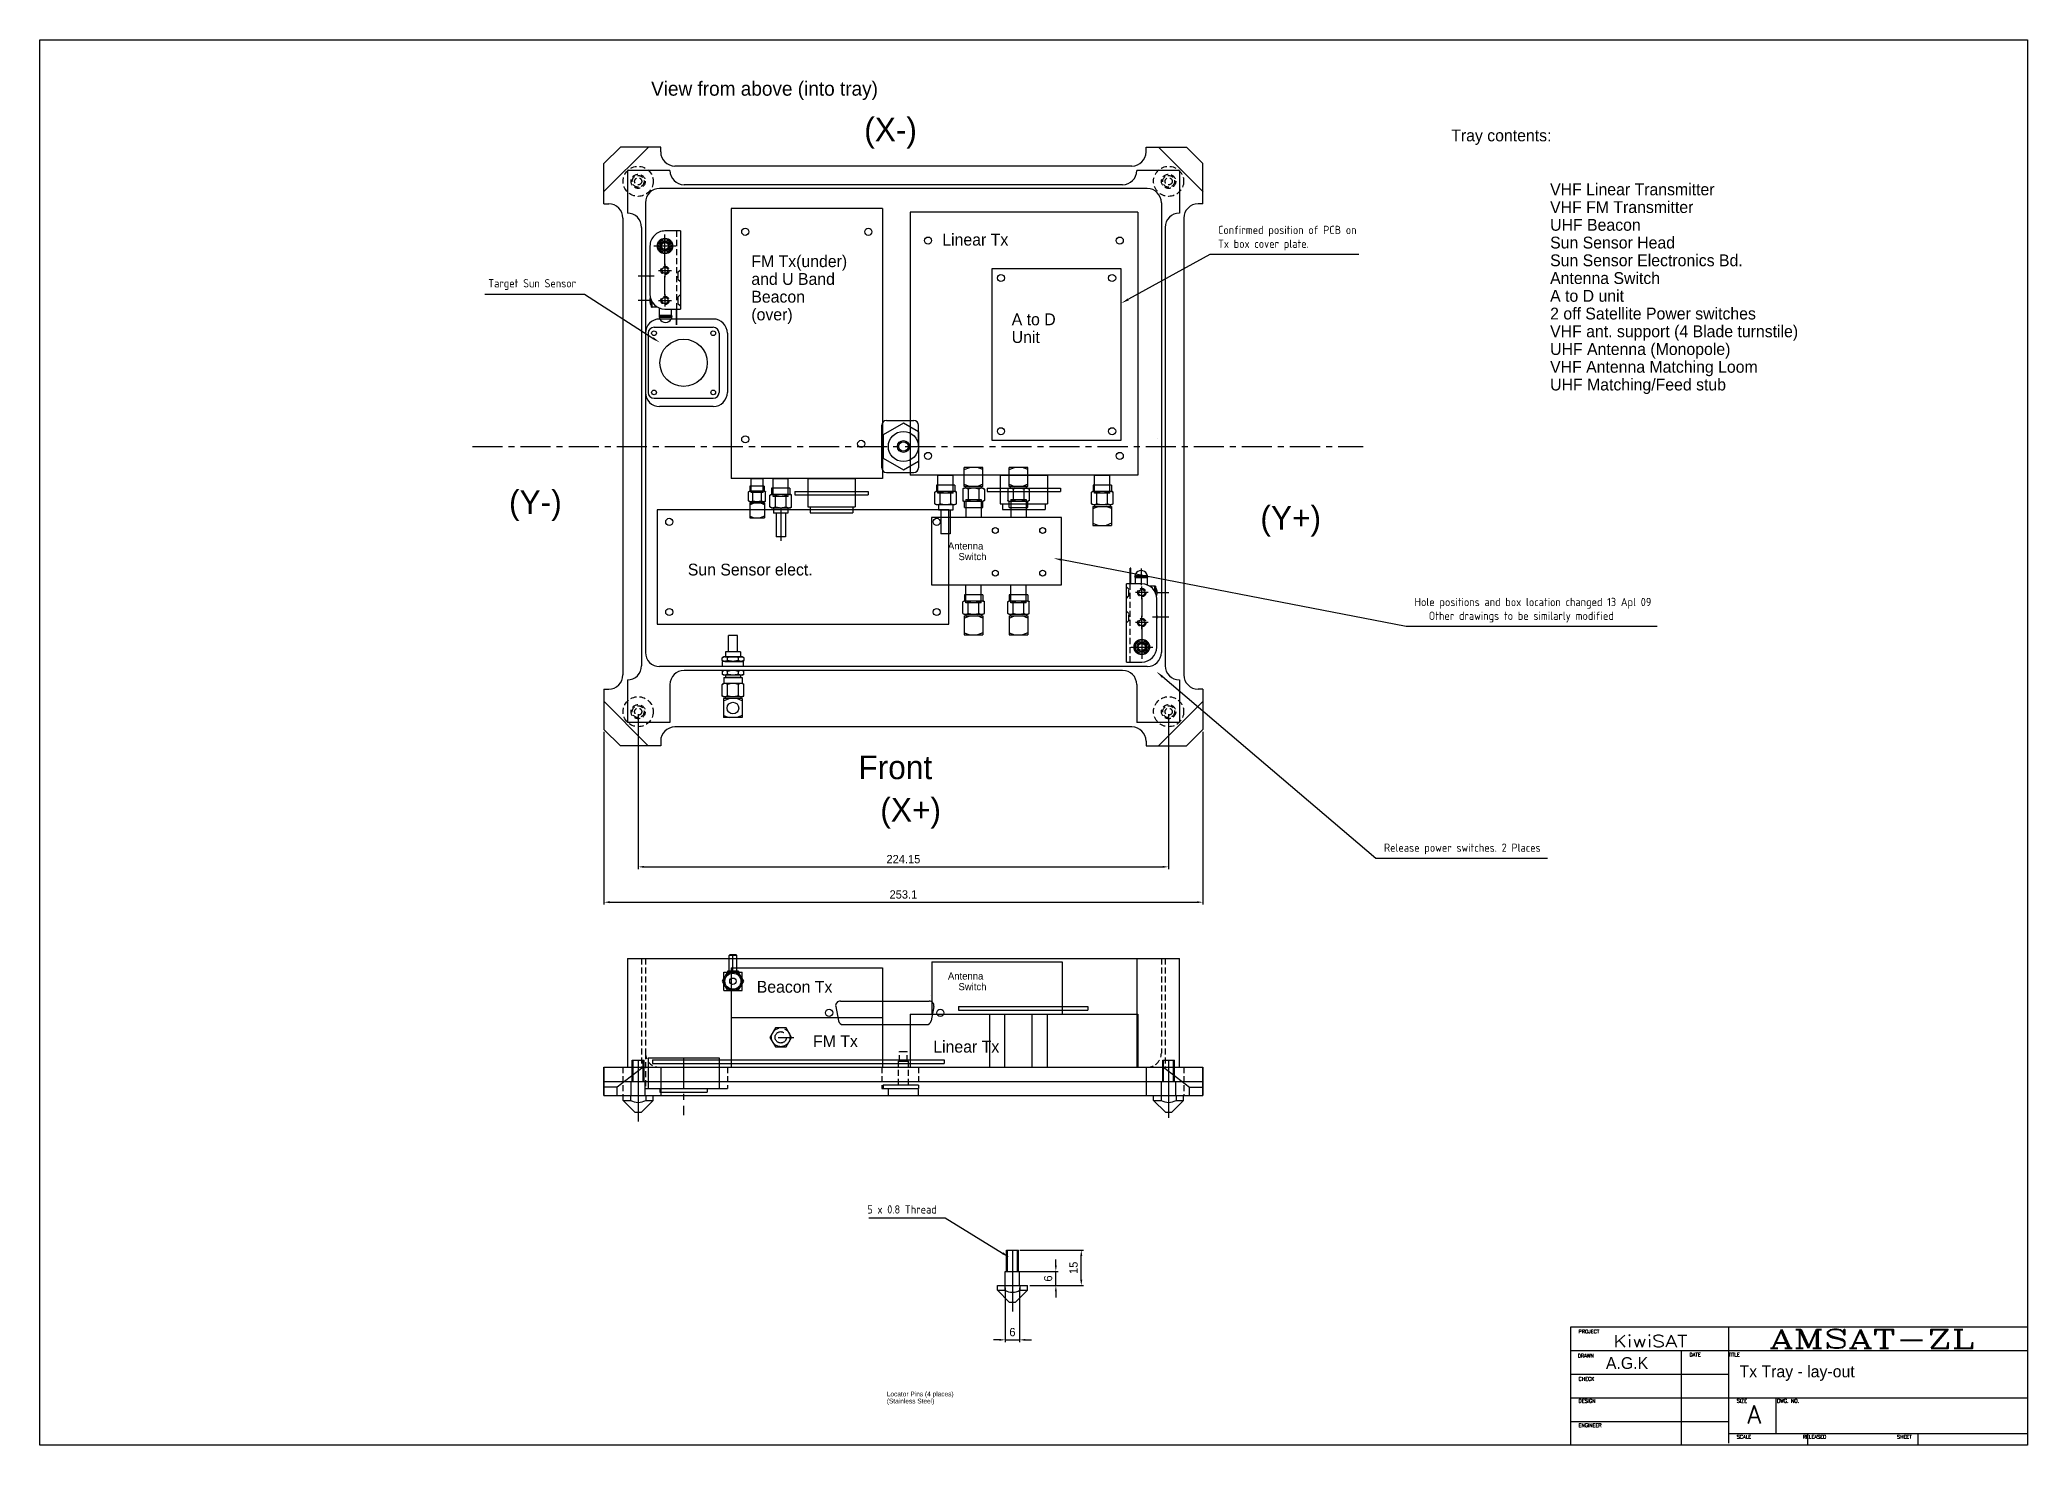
# Model space of a CAD drawing. Header units: millimetres. Extents: x 0 to 840, y 0 to 594.
import ezdxf
from ezdxf.enums import TextEntityAlignment as Align

# ---------------------------------------------------------------- set-up
doc = ezdxf.new("R2010")
doc.units = ezdxf.units.MM
doc.header["$LTSCALE"] = 0.4
doc.header["$PDMODE"] = 3
doc.linetypes.add('CENTER', pattern=[50.8, 31.75, -6.35, 6.35, -6.35])
doc.linetypes.add('HIDDEN', pattern=[9.525, 6.35, -3.175])
doc.layers.add('AM_5', color=3, linetype='Continuous', lineweight=25)
doc.layers.add('AM_6', color=2, linetype='Continuous', lineweight=35)
for name, color, linetype in [('BORDER', 7, 'Continuous'), ('CL', 3, 'CENTER'), ('DIM', 6, 'Continuous'), ('HID', 2, 'HIDDEN'), ('L0', 7, 'Continuous'), ('OBJ', 7, 'Continuous'), ('OUT', 1, 'Continuous'), ('S1', 7, 'Continuous'), ('S2', 7, 'Continuous'), ('SECT', 4, 'Continuous')]:
    doc.layers.add(name, color=color, linetype=linetype)
doc.styles.add('ACISOTS', font='isocp.shx', dxfattribs={"height": 1})
doc.styles.add('COMPLEX', font='complex', dxfattribs={"width": 1.5, "height": 8})
doc.styles.add('SIMPLEX', font='simplex', dxfattribs={"height": 0.06})
doc.dimstyles.new('AM_ISO$0', dxfattribs={"dimtxt": 3.5, "dimasz": 2.5, "dimexe": 1, "dimexo": 1, "dimgap": 1.5, "dimtad": 1, "dimdsep": 46, "dimtxsty": 'Standard', "dimcen": 0, "dimclrd": 256, "dimclre": 256, "dimclrt": 2, "dimadec": 0, "dimazin": 2, "dimtp": 0.1, "dimtm": 0.1, "dimtfac": 0.71, "dimtdec": 3, "dimtmove": 0, "dimatfit": 3, "dimfxl": 1, "dimlwd": -1, "dimlwe": -1, "dimarcsym": 0})

msp = doc.modelspace()

# ---------------------------------------------------------------- texts
for s, p in [('A.G.K', (661.802, 32.231)), ('Tx Tray - lay-out', (718.255, 28.7))]:
    msp.add_text(s, height=5).set_placement(p)
at = {"layer": 'AM_6'}
for s, p in [('(Stainless Steel)', (357.919, 17.666)), ('Locator Pins (4 places)', (357.919, 20.666))]:
    msp.add_text(s, height=2, dxfattribs=at).set_placement(p)
at = {"layer": 'BORDER', "style": 'SIMPLEX'}
for s, height, p in [('PROJECT', 1.5, (650.242, 47.333)), ('DRAWN', 1.5, (649.893, 37.066)), ('DATE          TITLE', 1.49999, (697.114, 37.545)), ('CHECK', 1.5, (650.242, 27.278)), ('DESIGN', 1.5, (650.242, 17.986)), ('SIZE           DWG. NO.', 1.49999, (717.113, 17.986)), ('ENGINEER', 1.5, (650.242, 7.702)), ('SCALE                   RELEASED                          SHEET', 1.49999, (717.113, 2.817))]:
    msp.add_text(s, height=height, dxfattribs=at).set_placement(p)
at = {"layer": 'BORDER'}
for s, height, style, width, p in [('KiwiSAT', 5, 'SIMPLEX', 1.3, (680.567, 41.473)), ('AMSAT-ZL', 8, 'COMPLEX', 1.5, (773.985, 40.978))]:
    msp.add_text(s, height=height, dxfattribs=dict(at, style=style, width=width)).set_placement(p, align=Align.CENTER)
at = {"layer": 'BORDER', "style": 'SIMPLEX'}
msp.add_text('A', height=7.62, dxfattribs=at).set_placement((724.476, 9.143), align=Align.CENTER)
at = {"layer": 'OUT'}
for s, height, p in [('View from above (into tray)', 6, (258.318, 570.359)), ('(X-)', 10, (348.382, 551.053)), ('(Y-)', 10, (198.291, 393.61)), ('(Y+)', 10, (515.791, 387.016)), ('Front ', 10, (345.908, 281.504)), ('(X+)', 10, (355.185, 263.609))]:
    msp.add_text(s, height=height, dxfattribs=at).set_placement(p)
at = {"layer": 'S2'}
for s, p in [('Tray contents:', (596.427, 551.071)), ('VHF Linear Transmitter', (638.222, 528.284)), ('VHF FM Transmitter', (638.222, 520.784)), ('UHF Beacon', (638.222, 513.284)), ('Sun Sensor Head', (638.222, 505.784)), ('Antenna Switch', (638.222, 490.784)), ('Sun Sensor Electronics Bd.', (638.222, 498.284)), ('A to D unit ', (638.222, 483.284)), ('2 off Satellite Power switches', (638.222, 475.784)), ('VHF ant. support (4 Blade turnstile)', (638.222, 468.284)), ('UHF Antenna (Monopole)', (638.222, 460.784)), ('VHF Antenna Matching Loom', (638.222, 453.284)), ('UHF Matching/Feed stub', (638.222, 445.784))]:
    msp.add_text(s, height=5, dxfattribs=at).set_placement(p)
at = {"layer": 'SECT'}
for s, height, p in [('Linear Tx', 5, (381.382, 507.029)), ('FM Tx(under)', 5, (300.683, 497.905)), ('and U Band', 5, (300.683, 490.405)), ('Beacon ', 5, (300.683, 482.905)), ('(over)', 5, (300.683, 475.405)), ('A to D', 5, (410.71, 473.345)), ('Unit', 5, (410.71, 465.845)), ('Antenna', 3, (383.766, 378.571)), ('Sun Sensor elect.', 5, (273.83, 367.58)), ('    Switch', 3, (383.766, 374.071)), ('Beacon Tx', 5, (302.964, 191.252)), ('Antenna', 3, (383.766, 196.814)), ('    Switch', 3, (383.766, 192.314)), ('FM Tx', 5, (326.755, 168.298)), ('Linear Tx', 5, (377.57, 165.962))]:
    msp.add_text(s, height=height, dxfattribs=at).set_placement(p)

# ---------------------------------------------------------------- blocks, each defined once
blk = doc.blocks.new('*D2')
at = {"layer": 'AM_5'}
for p, q in [((429.36, 75.98), (429.36, 78.48)), ((414.11, 73.48), (430.36, 73.48)), ((418.36, 67.48), (430.36, 67.48)), ((429.36, 67.48), (429.36, 73.48)), ((429.36, 64.98), (429.36, 62.48))]:
    blk.add_line(p, q, dxfattribs=at)
for points in [[(428.94, 75.98), (429.78, 75.98), (429.36, 73.48)], [(428.94, 64.98), (429.78, 64.98), (429.36, 67.48)]]:
    blk.add_solid(points, dxfattribs=at)
at = {"layer": 'Defpoints', "color": 0}
for p in [(413.11, 73.48), (417.36, 67.48), (429.36, 73.48)]:
    blk.add_point(p, dxfattribs=at)
at = {"layer": 'AM_5', "color": 2, "insert": (426.11, 70.48), "char_height": 3.5, "attachment_point": 5, "rotation": 90}
blk.add_mtext('6', dxfattribs=at)
blk = doc.blocks.new('*D3')
at = {"layer": 'AM_5'}
for p, q in [((414.11, 82.48), (441.1, 82.48)), ((440.1, 69.98), (440.1, 79.98)), ((418.36, 67.48), (441.1, 67.48))]:
    blk.add_line(p, q, dxfattribs=at)
for points in [[(439.68, 79.98), (440.52, 79.98), (440.1, 82.48)], [(439.68, 69.98), (440.52, 69.98), (440.1, 67.48)]]:
    blk.add_solid(points, dxfattribs=at)
at = {"layer": 'Defpoints', "color": 0}
for p in [(413.11, 82.48), (440.1, 82.48), (417.36, 67.48)]:
    blk.add_point(p, dxfattribs=at)
at = {"layer": 'AM_5', "color": 2, "insert": (436.85, 74.98), "char_height": 3.5, "attachment_point": 5, "rotation": 90}
blk.add_mtext('15', dxfattribs=at)
blk = doc.blocks.new('*D4')
at = {"layer": 'AM_5'}
for p, q in [((408.01, 66.48), (408.01, 43.54)), ((414.01, 66.48), (414.01, 43.54)), ((405.51, 44.54), (403.01, 44.54)), ((408.01, 44.54), (414.01, 44.54)), ((416.51, 44.54), (419.01, 44.54))]:
    blk.add_line(p, q, dxfattribs=at)
for points in [[(405.51, 44.95), (405.51, 44.12), (408.01, 44.54)], [(416.51, 44.95), (416.51, 44.12), (414.01, 44.54)]]:
    blk.add_solid(points, dxfattribs=at)
at = {"layer": 'Defpoints', "color": 0}
for p in [(408.01, 67.48), (414.01, 67.48), (414.01, 44.54)]:
    blk.add_point(p, dxfattribs=at)
at = {"layer": 'AM_5', "color": 2, "insert": (411.01, 47.79), "char_height": 3.5, "attachment_point": 5}
blk.add_mtext('6', dxfattribs=at)
blk = doc.blocks.new('*S10')
at = {"layer": 'AM_5', "color": 3}
for p, q in [((195.32, 96.16), (227.52, 96.16)), ((227.52, 96.16), (251.77, 81.2))]:
    blk.add_line(p, q, dxfattribs=at)
blk.add_trace([(251.53, 80.8), (252.01, 81.59), (254.75, 79.36)], dxfattribs=at)
at = {"layer": 'AM_5', "color": 2, "insert": (224.02, 97.91), "char_height": 3.5, "attachment_point": 9, "style": 'ACISOTS'}
blk.add_mtext('5 x 0.8 Thread', dxfattribs=at)
blk = doc.blocks.new('*D5')
at = {"layer": 'AM_5'}
for p, q in [((238.39, 301.53), (238.39, 228.5)), ((491.49, 301.53), (491.49, 228.5)), ((240.89, 229.5), (488.99, 229.5))]:
    blk.add_line(p, q, dxfattribs=at)
for points in [[(240.89, 229.92), (240.89, 229.09), (238.39, 229.5)], [(488.99, 229.92), (488.99, 229.09), (491.49, 229.5)]]:
    blk.add_solid(points, dxfattribs=at)
at = {"layer": 'Defpoints', "color": 0}
for p in [(238.39, 302.53), (491.49, 302.53), (491.49, 229.5)]:
    blk.add_point(p, dxfattribs=at)
at = {"layer": 'AM_5', "color": 2, "insert": (364.94, 232.75), "char_height": 3.5, "attachment_point": 5}
blk.add_mtext('253.1', dxfattribs=at)
blk = doc.blocks.new('*D6')
at = {"layer": 'AM_5'}
for p, q in [((252.86, 309.02), (252.86, 243.44)), ((477.01, 309.02), (477.01, 243.44)), ((255.36, 244.44), (474.51, 244.44))]:
    blk.add_line(p, q, dxfattribs=at)
for points in [[(255.36, 244.86), (255.36, 244.03), (252.86, 244.44)], [(474.51, 244.86), (474.51, 244.03), (477.01, 244.44)]]:
    blk.add_solid(points, dxfattribs=at)
at = {"layer": 'Defpoints', "color": 0}
for p in [(252.86, 310.02), (477.01, 310.02), (477.01, 244.44)]:
    blk.add_point(p, dxfattribs=at)
at = {"layer": 'AM_5', "color": 2, "insert": (364.94, 247.69), "char_height": 3.5, "attachment_point": 5}
blk.add_mtext('224.15', dxfattribs=at)
blk = doc.blocks.new('*S13')
at = {"layer": 'AM_5', "color": 3}
for p, q in [((188.13, 486.53), (230.13, 486.53)), ((230.13, 486.53), (259.11, 467.91))]:
    blk.add_line(p, q, dxfattribs=at)
blk.add_trace([(258.86, 467.52), (259.36, 468.3), (262.05, 466.02)], dxfattribs=at)
at = {"layer": 'AM_5', "color": 2, "insert": (226.63, 488.28), "char_height": 3.5, "attachment_point": 9, "style": 'ACISOTS'}
blk.add_mtext('Target Sun Sensor\\P', dxfattribs=at)
blk = doc.blocks.new('*S14')
at = {"layer": 'AM_5', "color": 3}
for p, q in [((564.52, 248), (474.47, 324.74)), ((637.09, 248), (564.52, 248))]:
    blk.add_line(p, q, dxfattribs=at)
blk.add_trace([(474.77, 325.09), (474.17, 324.39), (471.81, 327.01)], dxfattribs=at)
at = {"layer": 'AM_5', "color": 2, "insert": (568.02, 249.75), "char_height": 3.5, "attachment_point": 7, "style": 'ACISOTS'}
blk.add_mtext('Release power switches. 2 Places', dxfattribs=at)
blk = doc.blocks.new('*S15')
at = {"layer": 'AM_5', "color": 3}
for p, q in [((494.4, 503.23), (460.03, 484.31)), ((557.35, 503.23), (494.4, 503.23))]:
    blk.add_line(p, q, dxfattribs=at)
blk.add_trace([(459.8, 484.71), (460.25, 483.9), (456.96, 482.62)], dxfattribs=at)
at = {"layer": 'AM_5', "color": 2, "insert": (497.9, 504.98), "char_height": 3.5, "attachment_point": 7, "style": 'ACISOTS'}
blk.add_mtext('Confirmed position of PCB on\\PTx box cover plate.\\P', dxfattribs=at)
blk = doc.blocks.new('*S16')
at = {"layer": 'AM_5', "color": 3}
for p, q in [((577.44, 345.99), (431.92, 374.19)), ((683.41, 345.99), (577.44, 345.99))]:
    blk.add_line(p, q, dxfattribs=at)
blk.add_trace([(432.01, 374.64), (431.84, 373.74), (428.49, 374.86)], dxfattribs=at)
at = {"layer": 'AM_5', "color": 2, "insert": (580.94, 347.74), "char_height": 3.5, "attachment_point": 7, "style": 'ACISOTS'}
blk.add_mtext('Hole positions and box location changed 13 Apl 09\\P   Other drawings to be similarly modified\\P', dxfattribs=at)

# ---------------------------------------------------------------- dimensions: what is measured, and where the dimension line sits
at = {"layer": 'AM_5'}
for base, p1, p2, picture, middle in [((491.486, 229.503), (238.386, 302.525), (491.486, 302.525), '*D5', (364.936, 232.753)), ((477.012, 244.444), (252.859, 310.02), (477.012, 310.02), '*D6', (364.936, 247.694)), ((414.012, 44.538), (408.012, 67.483), (414.012, 67.483), '*D4', (411.012, 47.788))]:
    dim = msp.add_linear_dim(base=base, p1=p1, p2=p2, dimstyle='AM_ISO$0', dxfattribs=at)
    dim.commit()
    dim.dimension.update_dxf_attribs({"geometry": picture, "text_midpoint": middle})
for base, p2, picture, middle in [((440.101, 82.483), (413.112, 82.483), '*D3', (436.851, 74.983)), ((429.362, 73.483), (413.112, 73.483), '*D2', (426.112, 70.483))]:
    dim = msp.add_linear_dim(base=base, p1=(417.362, 67.483), p2=p2, angle=90, dimstyle='AM_ISO$0', dxfattribs=at)
    dim.commit()
    dim.dimension.update_dxf_attribs({"geometry": picture, "text_midpoint": middle})

# ---------------------------------------------------------------- linework, layer by layer
at = {"linetype": 'Continuous'}
for p, q in [((245.365, 548.646), (238.386, 541.667)), ((257.336, 548.808), (238.416, 529.889)), ((262.386, 548.646), (245.365, 548.646)), ((262.386, 546.621), (262.386, 548.646)), ((467.486, 548.646), (484.507, 548.646)), ((467.486, 546.621), (467.486, 548.646)), ((472.797, 548.548), (491.565, 529.779)), ((484.507, 548.646), (491.486, 541.667)), ((238.386, 524.646), (238.386, 541.667)), ((491.486, 524.646), (491.486, 541.667)), ((238.386, 524.646), (240.411, 524.646)), ((491.486, 524.646), (489.461, 524.646)), ((238.386, 319.546), (238.386, 302.525)), ((238.386, 319.546), (240.411, 319.546)), ((491.486, 319.546), (489.461, 319.546)), ((491.486, 319.546), (491.486, 302.525)), ((256.843, 295.877), (238.455, 314.265)), ((245.365, 295.546), (238.386, 302.525)), ((484.507, 295.546), (491.486, 302.525)), ((262.386, 295.546), (245.365, 295.546)), ((262.386, 297.571), (262.386, 295.546)), ((467.486, 297.571), (467.486, 295.546)), ((467.486, 295.546), (484.507, 295.546)), ((248.311, 205.748), (481.561, 205.748)), ((238.386, 147.748), (238.386, 159.748)), ((238.386, 159.748), (491.491, 159.748)), ((238.386, 147.748), (238.386, 159.748)), ((254.98, 159.721), (244.036, 151.398)), ((474.861, 159.748), (485.841, 151.398)), ((491.491, 147.748), (491.491, 159.748)), ((238.386, 153.748), (491.491, 153.748)), ((244.036, 151.398), (238.386, 151.398)), ((244.036, 151.398), (238.386, 151.398)), ((244.036, 147.748), (244.036, 151.398)), ((485.841, 147.748), (485.841, 151.398)), ((485.841, 151.398), (491.491, 151.398)), ((238.386, 147.748), (491.491, 147.748))]:
    msp.add_line(p, q, dxfattribs=at)
for p, q in [((248.311, 538.721), (248.311, 520.721)), ((266.311, 538.721), (248.311, 538.721)), ((266.311, 538.721), (266.311, 538.721)), ((461.486, 540.621), (268.386, 540.621)), ((463.561, 538.721), (463.561, 538.721)), ((481.561, 538.721), (463.561, 538.721)), ((481.561, 538.721), (481.561, 520.721)), ((467.961, 531.121), (261.911, 531.121)), ((457.561, 532.721), (272.311, 532.721)), ((255.911, 525.121), (255.911, 335.071)), ((473.961, 525.121), (473.961, 335.071)), ((246.411, 518.646), (246.411, 325.546)), ((248.286, 520.746), (248.286, 520.746)), ((254.311, 514.721), (254.311, 329.471)), ((475.561, 514.721), (475.561, 329.471)), ((481.561, 520.721), (481.561, 520.721)), ((481.586, 520.746), (481.586, 520.746)), ((483.461, 518.646), (483.461, 325.546)), ((284.562, 475.968), (261.911, 475.968)), ((290.562, 469.968), (290.562, 444.968)), ((284.562, 438.968), (261.911, 438.968)), ((300.583, 402.63), (300.583, 408.621)), ((305.639, 405.316), (300.583, 405.316)), ((305.639, 402.63), (305.639, 408.621)), ((309.911, 401.038), (309.911, 408.621)), ((316.311, 404.438), (309.911, 404.438)), ((316.311, 401.038), (316.311, 408.621)), ((379.561, 402.338), (379.561, 409.921)), ((385.961, 405.738), (379.561, 405.738)), ((385.961, 402.338), (385.961, 409.921)), ((445.761, 402.338), (445.761, 409.921)), ((452.161, 405.738), (445.761, 405.738)), ((452.161, 402.338), (452.161, 409.921)), ((305.639, 402.63), (300.583, 402.63)), ((316.311, 401.038), (309.911, 401.038)), ((385.961, 402.338), (379.561, 402.338)), ((391.381, 399.68), (397.781, 399.68)), ((391.381, 399.68), (391.381, 392.096)), ((391.381, 396.28), (397.781, 396.28)), ((397.781, 399.68), (397.781, 392.096)), ((410.381, 399.68), (416.781, 399.68)), ((410.381, 399.68), (410.381, 392.096)), ((410.381, 396.28), (416.781, 396.28)), ((416.781, 399.68), (416.781, 392.096)), ((452.161, 402.338), (445.761, 402.338)), ((391.381, 356.013), (391.381, 363.596)), ((397.781, 356.013), (397.781, 363.596)), ((410.381, 356.013), (410.381, 363.596)), ((416.781, 356.013), (416.781, 363.596)), ((397.781, 359.413), (391.381, 359.413)), ((397.781, 356.013), (391.381, 356.013)), ((416.781, 359.413), (410.381, 359.413)), ((416.781, 356.013), (410.381, 356.013)), ((294.808, 342.271), (291.008, 342.271)), ((291.008, 335.271), (291.008, 342.271)), ((294.808, 335.271), (294.808, 342.271)), ((467.961, 329.071), (261.911, 329.071)), ((288.344, 331.624), (288.344, 332.843)), ((288.508, 329.071), (288.508, 331.271)), ((297.308, 331.271), (288.508, 331.271)), ((289.485, 333.271), (296.86, 333.271)), ((289.485, 331.271), (296.86, 331.271)), ((289.733, 335.271), (289.733, 333.271)), ((296.083, 335.271), (289.733, 335.271)), ((290.626, 331.624), (290.626, 332.843)), ((295.19, 331.624), (295.19, 332.843)), ((296.083, 335.271), (296.083, 333.271)), ((297.308, 329.071), (297.308, 331.271)), ((297.472, 332.843), (297.472, 331.624)), ((248.286, 323.446), (248.286, 323.446)), ((248.286, 323.446), (248.311, 305.471)), ((248.311, 323.471), (248.311, 323.471)), ((266.311, 321.471), (266.311, 305.471)), ((457.561, 327.471), (272.311, 327.471)), ((288.344, 327.043), (288.344, 325.824)), ((296.86, 325.471), (288.955, 325.471)), ((289.733, 325.471), (289.733, 324.508)), ((296.083, 324.508), (289.733, 324.508)), ((290.626, 325.824), (290.626, 327.043)), ((295.19, 325.824), (295.19, 327.043)), ((296.083, 325.471), (296.083, 324.508)), ((297.472, 325.824), (297.472, 327.043)), ((463.561, 321.471), (463.561, 305.471)), ((481.561, 323.471), (481.561, 305.471)), ((491.486, 314.334), (472.698, 295.546)), ((266.311, 305.471), (248.311, 305.471)), ((461.486, 303.571), (268.386, 303.571)), ((481.561, 305.471), (463.561, 305.471)), ((467.486, 297.799), (467.486, 297.846)), ((248.311, 205.748), (248.311, 159.748)), ((289.07, 199.926), (296.745, 199.926)), ((289.07, 192.251), (289.07, 199.926)), ((289.07, 199.926), (296.745, 199.926)), ((289.07, 192.251), (289.07, 199.926)), ((290.604, 200.397), (290.604, 200.045)), ((290.604, 200.397), (290.604, 200.045)), ((295.212, 200.397), (295.212, 200.045)), ((295.212, 200.397), (295.212, 200.045)), ((296.745, 192.251), (296.745, 199.926)), ((296.745, 192.251), (296.745, 199.926)), ((289.07, 192.251), (296.745, 192.251)), ((289.07, 192.251), (296.745, 192.251)), ((376.529, 190.147), (376.529, 190.147)), ((491.486, 159.748), (491.486, 147.748))]:
    msp.add_line(p, q)
at = {"color": 7, "linetype": 'Continuous'}
for p, q in [((390.628, 405.223), (390.628, 413.255)), ((398.533, 413.255), (390.628, 413.255)), ((390.628, 412.31), (392.944, 413.255)), ((398.533, 412.31), (396.218, 413.255)), ((398.533, 405.223), (398.533, 413.255)), ((409.628, 405.223), (409.628, 413.255)), ((417.533, 413.255), (409.628, 413.255)), ((409.628, 412.31), (411.944, 413.255)), ((417.533, 412.31), (415.218, 413.255)), ((417.533, 405.223), (417.533, 413.255)), ((306.174, 405.316), (300.048, 405.316)), ((300.048, 405.316), (300.048, 403.314)), ((306.174, 405.316), (306.174, 403.314)), ((316.987, 404.438), (309.234, 404.438)), ((309.234, 404.438), (309.234, 401.904)), ((316.987, 404.438), (316.987, 401.904)), ((386.637, 405.738), (378.884, 405.738)), ((378.884, 405.738), (378.884, 403.204)), ((386.637, 405.738), (386.637, 403.204)), ((390.628, 404.489), (390.017, 404.136)), ((390.017, 404.136), (390.017, 399.241)), ((390.628, 406.169), (392.944, 405.223)), ((398.533, 405.223), (390.628, 405.223)), ((398.533, 404.489), (390.628, 404.489)), ((391.262, 404.489), (391.262, 405.223)), ((392.299, 404.136), (392.299, 399.241)), ((398.533, 406.169), (396.218, 405.223)), ((396.863, 404.136), (396.863, 399.241)), ((397.9, 404.489), (397.9, 405.223)), ((398.533, 404.489), (399.145, 404.136)), ((399.145, 404.136), (399.145, 399.241)), ((409.628, 404.489), (409.017, 404.136)), ((409.017, 404.136), (409.017, 399.241)), ((409.628, 406.169), (411.944, 405.223)), ((417.533, 405.223), (409.628, 405.223)), ((417.533, 404.489), (409.628, 404.489)), ((410.262, 404.489), (410.262, 405.223)), ((411.299, 404.136), (411.299, 399.241)), ((417.533, 406.169), (415.218, 405.223)), ((415.863, 404.136), (415.863, 399.241)), ((416.9, 404.489), (416.9, 405.223)), ((417.533, 404.489), (418.145, 404.136)), ((418.145, 404.136), (418.145, 399.241)), ((452.837, 405.738), (445.084, 405.738)), ((445.084, 405.738), (445.084, 403.204)), ((452.837, 405.738), (452.837, 403.204)), ((299.505, 402.976), (299.988, 403.314)), ((299.505, 399.109), (299.505, 402.976)), ((299.988, 398.83), (299.505, 399.109)), ((299.988, 403.314), (306.234, 403.314)), ((299.988, 398.83), (306.234, 398.83)), ((299.988, 398.25), (299.988, 391.904)), ((299.988, 398.25), (306.234, 398.25)), ((299.988, 397.503), (301.817, 398.25)), ((300.489, 398.83), (300.489, 398.25)), ((301.308, 399.109), (301.308, 402.976)), ((306.234, 397.503), (304.404, 398.25)), ((304.914, 399.109), (304.914, 402.976)), ((305.733, 398.83), (305.733, 398.25)), ((306.717, 402.976), (306.234, 403.314)), ((306.234, 398.83), (306.717, 399.109)), ((306.234, 398.25), (306.234, 391.904)), ((306.717, 399.109), (306.717, 402.976)), ((308.547, 401.476), (309.158, 401.904)), ((308.547, 396.582), (308.547, 401.476)), ((309.158, 396.229), (308.547, 396.582)), ((309.158, 401.904), (317.063, 401.904)), ((309.158, 396.229), (317.063, 396.229)), ((310.829, 396.582), (310.829, 401.476)), ((315.393, 396.582), (315.393, 401.476)), ((317.675, 401.476), (317.063, 401.904)), ((317.063, 396.229), (317.675, 396.582)), ((317.675, 396.582), (317.675, 401.476)), ((378.197, 402.776), (378.808, 403.204)), ((378.197, 397.882), (378.197, 402.776)), ((378.808, 397.529), (378.197, 397.882)), ((378.808, 403.204), (386.713, 403.204)), ((378.808, 397.529), (386.713, 397.529)), ((385.761, 395.238), (379.761, 395.238)), ((380.479, 397.882), (380.479, 402.776)), ((385.043, 397.882), (385.043, 402.776)), ((387.325, 402.776), (386.713, 403.204)), ((386.713, 397.529), (387.325, 397.882)), ((387.325, 397.882), (387.325, 402.776)), ((390.017, 399.241), (390.628, 398.813)), ((398.533, 398.813), (390.628, 398.813)), ((390.704, 396.28), (390.704, 398.813)), ((390.704, 396.28), (398.457, 396.28)), ((398.457, 396.28), (398.457, 398.813)), ((399.145, 399.241), (398.533, 398.813)), ((409.017, 399.241), (409.628, 398.813)), ((417.533, 398.813), (409.628, 398.813)), ((409.704, 396.28), (409.704, 398.813)), ((409.704, 396.28), (417.457, 396.28)), ((417.457, 396.28), (417.457, 398.813)), ((418.145, 399.241), (417.533, 398.813)), ((444.397, 402.776), (445.008, 403.204)), ((444.397, 397.882), (444.397, 402.776)), ((445.008, 397.529), (444.397, 397.882)), ((445.008, 403.204), (452.913, 403.204)), ((445.008, 397.529), (452.913, 397.529)), ((445.008, 396.794), (445.008, 388.762)), ((445.008, 396.794), (452.913, 396.794)), ((445.008, 395.849), (447.324, 396.794)), ((445.642, 397.529), (445.642, 396.794)), ((446.679, 397.882), (446.679, 402.776)), ((452.913, 395.849), (450.598, 396.794)), ((451.243, 397.882), (451.243, 402.776)), ((452.28, 397.529), (452.28, 396.794)), ((453.525, 402.776), (452.913, 403.204)), ((452.913, 397.529), (453.525, 397.882)), ((452.913, 396.794), (452.913, 388.762)), ((453.525, 397.882), (453.525, 402.776)), ((299.988, 392.651), (301.817, 391.904)), ((299.988, 391.904), (306.234, 391.904)), ((306.234, 392.651), (304.404, 391.904)), ((316.111, 393.938), (310.111, 393.938)), ((445.008, 389.708), (447.324, 388.762)), ((445.008, 388.762), (452.913, 388.762)), ((452.913, 389.708), (450.598, 388.762)), ((315.111, 383.938), (311.111, 383.938)), ((384.761, 385.238), (380.761, 385.238)), ((390.017, 351.557), (390.017, 356.451)), ((390.628, 356.879), (398.533, 356.879)), ((398.457, 359.413), (390.704, 359.413)), ((390.704, 359.413), (390.704, 356.879)), ((392.299, 351.557), (392.299, 356.451)), ((396.863, 351.557), (396.863, 356.451)), ((398.457, 359.413), (398.457, 356.879)), ((399.145, 356.451), (398.533, 356.879)), ((399.145, 351.557), (399.145, 356.451)), ((409.017, 356.451), (409.628, 356.879)), ((409.017, 351.557), (409.017, 356.451)), ((409.628, 356.879), (417.533, 356.879)), ((417.457, 359.413), (409.704, 359.413)), ((409.704, 359.413), (409.704, 356.879)), ((411.299, 351.557), (411.299, 356.451)), ((415.863, 351.557), (415.863, 356.451)), ((417.457, 359.413), (417.457, 356.879)), ((418.145, 356.451), (417.533, 356.879)), ((418.145, 351.557), (418.145, 356.451)), ((390.628, 351.204), (398.533, 351.204)), ((390.628, 350.469), (390.628, 342.437)), ((390.628, 350.469), (398.533, 350.469)), ((390.628, 349.524), (392.944, 350.469)), ((391.262, 351.204), (391.262, 350.469)), ((398.533, 349.524), (396.218, 350.469)), ((397.9, 351.204), (397.9, 350.469)), ((398.533, 351.204), (399.145, 351.557)), ((398.533, 350.469), (398.533, 342.437)), ((409.628, 351.204), (409.017, 351.557)), ((409.628, 351.204), (417.533, 351.204)), ((409.628, 350.469), (409.628, 342.437)), ((409.628, 350.469), (417.533, 350.469)), ((409.628, 349.524), (411.944, 350.469)), ((410.262, 351.204), (410.262, 350.469)), ((417.533, 349.524), (415.218, 350.469)), ((416.9, 351.204), (416.9, 350.469)), ((417.533, 351.204), (418.145, 351.557)), ((417.533, 350.469), (417.533, 342.437)), ((390.628, 343.383), (392.944, 342.437)), ((390.628, 342.437), (398.533, 342.437)), ((398.533, 343.383), (396.218, 342.437)), ((409.628, 343.383), (411.944, 342.437)), ((409.628, 342.437), (417.533, 342.437)), ((417.533, 343.383), (415.218, 342.437)), ((288.344, 332.843), (288.955, 333.271)), ((288.955, 331.271), (288.344, 331.624)), ((296.86, 333.271), (288.955, 333.271)), ((296.86, 331.271), (288.955, 331.271)), ((297.472, 332.843), (296.86, 333.271)), ((296.86, 331.271), (297.472, 331.624)), ((288.344, 327.043), (288.955, 327.471)), ((288.955, 325.471), (288.344, 325.824)), ((288.344, 321.546), (288.955, 321.974)), ((288.344, 316.652), (288.344, 321.546)), ((296.86, 327.471), (288.955, 327.471)), ((296.86, 325.471), (288.955, 325.471)), ((296.86, 321.974), (288.955, 321.974)), ((289.031, 324.508), (296.784, 324.508)), ((289.031, 324.508), (289.031, 321.974)), ((290.626, 316.652), (290.626, 321.546)), ((295.19, 316.652), (295.19, 321.546)), ((296.784, 324.508), (296.784, 321.974)), ((297.472, 327.043), (296.86, 327.471)), ((296.86, 325.471), (297.472, 325.824)), ((297.472, 321.546), (296.86, 321.974)), ((297.472, 316.652), (297.472, 321.546)), ((288.955, 316.299), (288.344, 316.652)), ((296.86, 316.299), (288.955, 316.299)), ((288.955, 314.619), (291.271, 315.564)), ((296.86, 315.564), (288.955, 315.564)), ((288.955, 315.564), (288.955, 307.532)), ((289.589, 316.299), (289.589, 315.564)), ((296.86, 314.619), (294.545, 315.564)), ((296.227, 316.299), (296.227, 315.564)), ((296.86, 316.299), (297.472, 316.652)), ((296.86, 315.564), (296.86, 307.532)), ((288.955, 308.478), (291.271, 307.532)), ((296.86, 307.532), (288.955, 307.532)), ((296.86, 308.478), (294.545, 307.532))]:
    msp.add_line(p, q, dxfattribs=at)
for points in [[(0, 0), (0, 594), (840, 594), (840, 0), (0, 0)], [(290.627, 200.045), (288.347, 196.095), (290.627, 192.145), (295.188, 192.145), (297.469, 196.095), (295.188, 200.045)], [(290.627, 200.045), (288.347, 196.095), (290.627, 192.145), (295.188, 192.145), (297.469, 196.095), (295.188, 200.045)]]:
    msp.add_lwpolyline(points, close=True)
for centre, radius in [((292.908, 311.548), 2.458), ((292.908, 196.095), 3.875), ((292.908, 196.095), 3.875)]:
    msp.add_circle(centre, radius)
for centre, radius, start, end in [((268.386, 546.621), 6, 180, 270), ((461.486, 546.621), 6, 270, 360), ((272.311, 538.721), 6, 180, 270), ((457.561, 538.721), 6, 270, 0), ((261.911, 525.121), 6, 90, 180), ((467.961, 525.121), 6, 0, 90), ((240.411, 518.646), 6, 0, 90), ((489.461, 518.646), 6, 90, 180), ((248.311, 514.721), 6, 0, 90), ((481.561, 514.721), 6, 90, 180), ((261.911, 469.968), 6, 90, 180), ((284.562, 469.968), 6, 0, 90), ((261.911, 444.968), 6, 180, 270), ((284.562, 444.968), 6, 270, 0), ((369.286, 413.096), 2, 270, 0), ((248.311, 329.471), 6, 270, 0), ((261.911, 335.071), 6, 180, 270), ((467.961, 335.071), 6, 270, 0), ((481.561, 329.471), 6, 180, 270), ((240.411, 325.546), 6, 270, 0), ((272.311, 321.471), 6, 90, 180), ((457.561, 321.471), 6, 0, 90), ((489.461, 325.546), 6, 180, 270), ((268.386, 297.571), 6, 90, 180), ((461.486, 297.571), 6, 0, 90)]:
    msp.add_arc(centre, radius, start, end)
for points, knots in [([(390.715, 404.432), (390.713, 404.432), (390.635, 404.412), (390.479, 404.362), (390.247, 404.262), (390.095, 404.18), (390.017, 404.136)], [0, 0, 0, 0, 0.00564927, 0.24199634, 0.49155126, 0.76085568, 0.76085568, 0.76085568, 0.76085568]), ([(391.085, 404.487), (391.034, 404.485), (390.91, 404.474), (390.787, 404.45), (390.715, 404.432)], [0, 0, 0, 0, 0.15121652, 0.37386013, 0.37386013, 0.37386013, 0.37386013]), ([(392.299, 404.136), (392.221, 404.18), (392.068, 404.262), (391.837, 404.362), (391.61, 404.434), (391.384, 404.479), (391.233, 404.489), (391.158, 404.489)], [0, 0, 0, 0, 0.2692958, 0.5189118, 0.7552677, 0.9835281, 1.2079223, 1.2079223, 1.2079223, 1.2079223]), ([(394.581, 404.489), (394.432, 404.489), (394.132, 404.479), (393.682, 404.435), (393.229, 404.363), (392.766, 404.264), (392.457, 404.181), (392.299, 404.136)], [0, 0, 0, 0, 0.4481518, 0.8985114, 1.3549441, 1.8242713, 2.3166239, 2.3166239, 2.3166239, 2.3166239]), ([(396.863, 404.136), (396.705, 404.181), (396.395, 404.264), (395.933, 404.363), (395.48, 404.435), (395.03, 404.479), (394.73, 404.489), (394.581, 404.489)], [0, 0, 0, 0, 0.4923367, 0.9617801, 1.4182325, 1.8685485, 2.316624, 2.316624, 2.316624, 2.316624]), ([(398.004, 404.489), (397.929, 404.489), (397.778, 404.479), (397.552, 404.434), (397.325, 404.362), (397.093, 404.262), (396.941, 404.18), (396.863, 404.136)], [0, 0, 0, 0, 0.2244326, 0.4527159, 0.689063, 0.9386179, 1.2079223, 1.2079223, 1.2079223, 1.2079223]), ([(398.446, 404.432), (398.375, 404.45), (398.252, 404.474), (398.128, 404.485), (398.077, 404.487)], [0, 0, 0, 0, 0.2226833, 0.37386135, 0.37386135, 0.37386135, 0.37386135]), ([(399.145, 404.136), (399.067, 404.18), (398.914, 404.262), (398.683, 404.362), (398.526, 404.412), (398.448, 404.432), (398.446, 404.432)], [0, 0, 0, 0, 0.26929584, 0.51891185, 0.75526772, 0.76085427, 0.76085427, 0.76085427, 0.76085427]), ([(409.715, 404.432), (409.713, 404.432), (409.635, 404.412), (409.479, 404.362), (409.247, 404.262), (409.095, 404.18), (409.017, 404.136)], [0, 0, 0, 0, 0.00564927, 0.24199634, 0.49155126, 0.76085568, 0.76085568, 0.76085568, 0.76085568]), ([(410.085, 404.487), (410.034, 404.485), (409.91, 404.474), (409.787, 404.45), (409.715, 404.432)], [0, 0, 0, 0, 0.15121652, 0.37386013, 0.37386013, 0.37386013, 0.37386013]), ([(411.299, 404.136), (411.221, 404.18), (411.068, 404.262), (410.837, 404.362), (410.61, 404.434), (410.384, 404.479), (410.233, 404.489), (410.158, 404.489)], [0, 0, 0, 0, 0.2692958, 0.5189118, 0.7552677, 0.9835281, 1.2079223, 1.2079223, 1.2079223, 1.2079223]), ([(413.581, 404.489), (413.432, 404.489), (413.132, 404.479), (412.682, 404.435), (412.229, 404.363), (411.766, 404.264), (411.457, 404.181), (411.299, 404.136)], [0, 0, 0, 0, 0.4481518, 0.8985114, 1.3549441, 1.8242713, 2.3166239, 2.3166239, 2.3166239, 2.3166239]), ([(415.863, 404.136), (415.705, 404.181), (415.395, 404.264), (414.933, 404.363), (414.48, 404.435), (414.03, 404.479), (413.73, 404.489), (413.581, 404.489)], [0, 0, 0, 0, 0.4923367, 0.9617801, 1.4182325, 1.8685485, 2.316624, 2.316624, 2.316624, 2.316624]), ([(417.004, 404.489), (416.929, 404.489), (416.778, 404.479), (416.552, 404.434), (416.325, 404.362), (416.093, 404.262), (415.941, 404.18), (415.863, 404.136)], [0, 0, 0, 0, 0.2244326, 0.4527159, 0.689063, 0.9386179, 1.2079223, 1.2079223, 1.2079223, 1.2079223]), ([(417.446, 404.432), (417.375, 404.45), (417.252, 404.474), (417.128, 404.485), (417.077, 404.487)], [0, 0, 0, 0, 0.2226833, 0.37386135, 0.37386135, 0.37386135, 0.37386135]), ([(418.145, 404.136), (418.067, 404.18), (417.914, 404.262), (417.683, 404.362), (417.526, 404.412), (417.448, 404.432), (417.446, 404.432)], [0, 0, 0, 0, 0.26929584, 0.51891185, 0.75526772, 0.76085427, 0.76085427, 0.76085427, 0.76085427]), ([(299.505, 402.976), (299.567, 403.019), (299.688, 403.097), (299.871, 403.193), (300.051, 403.263), (300.229, 403.305), (300.348, 403.314), (300.406, 403.314)], [0, 0, 0, 0, 0.2261023, 0.43106142, 0.62119088, 0.8018161, 0.97772559, 0.97772559, 0.97772559, 0.97772559]), ([(299.505, 399.109), (299.566, 399.074), (299.687, 399.009), (299.87, 398.93), (299.994, 398.891), (300.055, 398.875), (300.057, 398.875)], [0, 0, 0, 0, 0.21276526, 0.40998187, 0.59672192, 0.60113574, 0.60113574, 0.60113574, 0.60113574]), ([(300.057, 398.875), (300.114, 398.861), (300.211, 398.842), (300.309, 398.833), (300.349, 398.831)], [0, 0, 0, 0, 0.17593762, 0.29538037, 0.29538037, 0.29538037, 0.29538037]), ([(300.406, 403.314), (300.465, 403.314), (300.584, 403.305), (300.762, 403.263), (300.942, 403.193), (301.125, 403.097), (301.246, 403.019), (301.308, 402.976)], [0, 0, 0, 0, 0.17594225, 0.35658272, 0.54670009, 0.75160546, 0.97772556, 0.97772556, 0.97772556, 0.97772556]), ([(300.406, 398.83), (300.466, 398.83), (300.585, 398.838), (300.763, 398.873), (300.943, 398.93), (301.126, 399.009), (301.247, 399.074), (301.308, 399.109)], [0, 0, 0, 0, 0.17731974, 0.35768177, 0.54441487, 0.74158322, 0.95435525, 0.95435525, 0.95435525, 0.95435525]), ([(301.308, 402.976), (301.434, 403.02), (301.68, 403.1), (302.047, 403.195), (302.405, 403.263), (302.759, 403.305), (302.994, 403.314), (303.111, 403.314)], [0, 0, 0, 0, 0.3996817, 0.7758653, 1.1377322, 1.4919648, 1.842977, 1.842977, 1.842977, 1.842977]), ([(301.308, 399.109), (301.433, 399.073), (301.677, 399.008), (302.043, 398.929), (302.401, 398.873), (302.756, 398.838), (302.993, 398.83), (303.111, 398.83)], [0, 0, 0, 0, 0.3889854, 0.7598832, 1.1205171, 1.4763028, 1.8303183, 1.8303183, 1.8303183, 1.8303183]), ([(303.111, 403.314), (303.228, 403.314), (303.463, 403.305), (303.817, 403.263), (304.175, 403.195), (304.542, 403.1), (304.788, 403.02), (304.914, 402.976)], [0, 0, 0, 0, 0.3510772, 0.7053378, 1.067179, 1.4432632, 1.842977, 1.842977, 1.842977, 1.842977]), ([(303.111, 398.83), (303.229, 398.83), (303.466, 398.838), (303.821, 398.873), (304.179, 398.929), (304.544, 399.008), (304.789, 399.073), (304.914, 399.109)], [0, 0, 0, 0, 0.3540758, 0.7098959, 1.0705142, 1.4413203, 1.8303182, 1.8303182, 1.8303182, 1.8303182]), ([(304.914, 402.976), (304.976, 403.019), (305.096, 403.097), (305.28, 403.193), (305.46, 403.263), (305.638, 403.305), (305.757, 403.314), (305.815, 403.314)], [0, 0, 0, 0, 0.2261023, 0.43106142, 0.62119088, 0.8018161, 0.97772559, 0.97772559, 0.97772559, 0.97772559]), ([(304.914, 399.109), (304.975, 399.074), (305.096, 399.009), (305.279, 398.93), (305.458, 398.873), (305.637, 398.838), (305.756, 398.83), (305.815, 398.83)], [0, 0, 0, 0, 0.21276526, 0.40998187, 0.59672192, 0.77706584, 0.95435528, 0.95435528, 0.95435528, 0.95435528]), ([(305.815, 403.314), (305.874, 403.314), (305.993, 403.305), (306.171, 403.263), (306.35, 403.193), (306.534, 403.097), (306.655, 403.019), (306.717, 402.976)], [0, 0, 0, 0, 0.17594225, 0.35658272, 0.54670009, 0.75160546, 0.97772556, 0.97772556, 0.97772556, 0.97772556]), ([(305.873, 398.831), (305.913, 398.833), (306.011, 398.842), (306.108, 398.861), (306.165, 398.875)], [0, 0, 0, 0, 0.11947315, 0.29537941, 0.29537941, 0.29537941, 0.29537941]), ([(306.165, 398.875), (306.166, 398.875), (306.228, 398.891), (306.352, 398.93), (306.535, 399.009), (306.655, 399.074), (306.717, 399.109)], [0, 0, 0, 0, 0.00446337, 0.19119647, 0.38836482, 0.60113685, 0.60113685, 0.60113685, 0.60113685]), ([(308.547, 401.476), (308.625, 401.531), (308.778, 401.63), (309.011, 401.751), (309.238, 401.839), (309.463, 401.892), (309.614, 401.904), (309.688, 401.904)], [0, 0, 0, 0, 0.2861765, 0.5455921, 0.7862379, 1.0148543, 1.237502, 1.237502, 1.237502, 1.237502]), ([(308.547, 396.582), (308.625, 396.537), (308.777, 396.455), (309.009, 396.355), (309.165, 396.306), (309.244, 396.286), (309.245, 396.285)], [0, 0, 0, 0, 0.26929584, 0.51891185, 0.75526772, 0.76085427, 0.76085427, 0.76085427, 0.76085427]), ([(309.245, 396.285), (309.317, 396.267), (309.44, 396.243), (309.564, 396.233), (309.615, 396.23)], [0, 0, 0, 0, 0.2226833, 0.37386135, 0.37386135, 0.37386135, 0.37386135]), ([(309.688, 401.904), (309.762, 401.904), (309.913, 401.892), (310.138, 401.839), (310.365, 401.751), (310.598, 401.63), (310.751, 401.531), (310.829, 401.476)], [0, 0, 0, 0, 0.2226892, 0.4513248, 0.6919554, 0.951303, 1.237502, 1.237502, 1.237502, 1.237502]), ([(309.688, 396.229), (309.763, 396.229), (309.914, 396.239), (310.14, 396.283), (310.367, 396.355), (310.598, 396.455), (310.751, 396.537), (310.829, 396.582)], [0, 0, 0, 0, 0.2244326, 0.4527159, 0.689063, 0.9386179, 1.2079223, 1.2079223, 1.2079223, 1.2079223]), ([(310.829, 401.476), (310.988, 401.532), (311.3, 401.632), (311.765, 401.753), (312.218, 401.84), (312.665, 401.892), (312.963, 401.904), (313.111, 401.904)], [0, 0, 0, 0, 0.5058749, 0.9820085, 1.4400216, 1.8883718, 2.332646, 2.332646, 2.332646, 2.332646]), ([(310.829, 396.582), (310.987, 396.536), (311.297, 396.454), (311.759, 396.354), (312.212, 396.282), (312.662, 396.239), (312.962, 396.229), (313.111, 396.229)], [0, 0, 0, 0, 0.4923367, 0.9617801, 1.4182325, 1.8685485, 2.316624, 2.316624, 2.316624, 2.316624]), ([(313.111, 401.904), (313.259, 401.904), (313.557, 401.892), (314.004, 401.84), (314.457, 401.753), (314.922, 401.632), (315.234, 401.532), (315.393, 401.476)], [0, 0, 0, 0, 0.4443566, 0.8927422, 1.3507227, 1.8267305, 2.332646, 2.332646, 2.332646, 2.332646]), ([(313.111, 396.229), (313.26, 396.229), (313.56, 396.239), (314.01, 396.282), (314.463, 396.354), (314.925, 396.454), (315.235, 396.536), (315.393, 396.582)], [0, 0, 0, 0, 0.4481518, 0.8985114, 1.3549441, 1.8242713, 2.3166239, 2.3166239, 2.3166239, 2.3166239]), ([(315.393, 401.476), (315.471, 401.531), (315.624, 401.63), (315.857, 401.751), (316.084, 401.839), (316.309, 401.892), (316.46, 401.904), (316.534, 401.904)], [0, 0, 0, 0, 0.2861765, 0.5455921, 0.7862379, 1.0148543, 1.237502, 1.237502, 1.237502, 1.237502]), ([(315.393, 396.582), (315.471, 396.537), (315.623, 396.455), (315.855, 396.355), (316.082, 396.283), (316.308, 396.239), (316.459, 396.229), (316.534, 396.229)], [0, 0, 0, 0, 0.2692958, 0.5189118, 0.7552677, 0.9835281, 1.2079223, 1.2079223, 1.2079223, 1.2079223]), ([(316.534, 401.904), (316.608, 401.904), (316.759, 401.892), (316.984, 401.839), (317.211, 401.751), (317.444, 401.63), (317.597, 401.531), (317.675, 401.476)], [0, 0, 0, 0, 0.2226892, 0.4513248, 0.6919554, 0.951303, 1.237502, 1.237502, 1.237502, 1.237502]), ([(316.607, 396.23), (316.658, 396.233), (316.782, 396.243), (316.905, 396.267), (316.976, 396.285)], [0, 0, 0, 0, 0.15121652, 0.37386013, 0.37386013, 0.37386013, 0.37386013]), ([(316.976, 396.285), (316.978, 396.286), (317.056, 396.306), (317.213, 396.355), (317.444, 396.455), (317.597, 396.537), (317.675, 396.582)], [0, 0, 0, 0, 0.00564927, 0.24199634, 0.49155126, 0.76085568, 0.76085568, 0.76085568, 0.76085568]), ([(378.197, 402.776), (378.275, 402.831), (378.428, 402.93), (378.661, 403.051), (378.888, 403.139), (379.113, 403.192), (379.264, 403.204), (379.338, 403.204)], [0, 0, 0, 0, 0.2861765, 0.5455921, 0.7862379, 1.0148543, 1.237502, 1.237502, 1.237502, 1.237502]), ([(378.197, 397.882), (378.275, 397.837), (378.427, 397.755), (378.659, 397.655), (378.815, 397.606), (378.894, 397.586), (378.895, 397.585)], [0, 0, 0, 0, 0.26929584, 0.51891185, 0.75526772, 0.76085427, 0.76085427, 0.76085427, 0.76085427]), ([(378.895, 397.585), (378.967, 397.567), (379.09, 397.543), (379.214, 397.533), (379.265, 397.53)], [0, 0, 0, 0, 0.2226833, 0.37386135, 0.37386135, 0.37386135, 0.37386135]), ([(379.338, 403.204), (379.412, 403.204), (379.563, 403.192), (379.788, 403.139), (380.015, 403.051), (380.248, 402.93), (380.401, 402.831), (380.479, 402.776)], [0, 0, 0, 0, 0.2226892, 0.4513248, 0.6919554, 0.951303, 1.237502, 1.237502, 1.237502, 1.237502]), ([(379.338, 397.529), (379.413, 397.529), (379.564, 397.539), (379.79, 397.583), (380.017, 397.655), (380.248, 397.755), (380.401, 397.837), (380.479, 397.882)], [0, 0, 0, 0, 0.2244326, 0.4527159, 0.689063, 0.9386179, 1.2079223, 1.2079223, 1.2079223, 1.2079223]), ([(380.479, 402.776), (380.638, 402.832), (380.95, 402.932), (381.415, 403.053), (381.868, 403.14), (382.315, 403.192), (382.613, 403.204), (382.761, 403.204)], [0, 0, 0, 0, 0.5058749, 0.9820085, 1.4400216, 1.8883718, 2.332646, 2.332646, 2.332646, 2.332646]), ([(380.479, 397.882), (380.637, 397.836), (380.947, 397.754), (381.409, 397.654), (381.862, 397.582), (382.312, 397.539), (382.612, 397.529), (382.761, 397.529)], [0, 0, 0, 0, 0.4923367, 0.9617801, 1.4182325, 1.8685485, 2.316624, 2.316624, 2.316624, 2.316624]), ([(382.761, 403.204), (382.909, 403.204), (383.207, 403.192), (383.654, 403.14), (384.107, 403.053), (384.572, 402.932), (384.884, 402.832), (385.043, 402.776)], [0, 0, 0, 0, 0.4443566, 0.8927422, 1.3507227, 1.8267305, 2.332646, 2.332646, 2.332646, 2.332646]), ([(382.761, 397.529), (382.91, 397.529), (383.21, 397.539), (383.66, 397.582), (384.113, 397.654), (384.575, 397.754), (384.885, 397.836), (385.043, 397.882)], [0, 0, 0, 0, 0.4481518, 0.8985114, 1.3549441, 1.8242713, 2.3166239, 2.3166239, 2.3166239, 2.3166239]), ([(385.043, 402.776), (385.121, 402.831), (385.274, 402.93), (385.507, 403.051), (385.734, 403.139), (385.959, 403.192), (386.11, 403.204), (386.184, 403.204)], [0, 0, 0, 0, 0.2861765, 0.5455921, 0.7862379, 1.0148543, 1.237502, 1.237502, 1.237502, 1.237502]), ([(385.043, 397.882), (385.121, 397.837), (385.273, 397.755), (385.505, 397.655), (385.732, 397.583), (385.958, 397.539), (386.109, 397.529), (386.184, 397.529)], [0, 0, 0, 0, 0.2692958, 0.5189118, 0.7552677, 0.9835281, 1.2079223, 1.2079223, 1.2079223, 1.2079223]), ([(386.184, 403.204), (386.258, 403.204), (386.409, 403.192), (386.634, 403.139), (386.861, 403.051), (387.094, 402.93), (387.247, 402.831), (387.325, 402.776)], [0, 0, 0, 0, 0.2226892, 0.4513248, 0.6919554, 0.951303, 1.237502, 1.237502, 1.237502, 1.237502]), ([(386.257, 397.53), (386.308, 397.533), (386.432, 397.543), (386.555, 397.567), (386.626, 397.585)], [0, 0, 0, 0, 0.15121652, 0.37386013, 0.37386013, 0.37386013, 0.37386013]), ([(386.626, 397.585), (386.628, 397.586), (386.706, 397.606), (386.863, 397.655), (387.094, 397.755), (387.247, 397.837), (387.325, 397.882)], [0, 0, 0, 0, 0.00564927, 0.24199634, 0.49155126, 0.76085568, 0.76085568, 0.76085568, 0.76085568]), ([(391.158, 398.813), (391.084, 398.813), (390.933, 398.825), (390.708, 398.879), (390.481, 398.966), (390.248, 399.088), (390.095, 399.187), (390.017, 399.241)], [0, 0, 0, 0, 0.2226892, 0.4513248, 0.6919554, 0.951303, 1.237502, 1.237502, 1.237502, 1.237502]), ([(392.299, 399.241), (392.221, 399.187), (392.068, 399.088), (391.835, 398.966), (391.608, 398.879), (391.383, 398.825), (391.232, 398.813), (391.158, 398.813)], [0, 0, 0, 0, 0.2861765, 0.5455921, 0.7862379, 1.0148543, 1.237502, 1.237502, 1.237502, 1.237502]), ([(394.581, 398.813), (394.433, 398.813), (394.135, 398.825), (393.688, 398.877), (393.235, 398.964), (392.77, 399.085), (392.458, 399.186), (392.299, 399.241)], [0, 0, 0, 0, 0.4443566, 0.8927422, 1.3507227, 1.8267305, 2.332646, 2.332646, 2.332646, 2.332646]), ([(396.863, 399.241), (396.704, 399.186), (396.392, 399.085), (395.927, 398.964), (395.474, 398.877), (395.027, 398.825), (394.729, 398.813), (394.581, 398.813)], [0, 0, 0, 0, 0.5058749, 0.9820085, 1.4400216, 1.8883718, 2.332646, 2.332646, 2.332646, 2.332646]), ([(398.004, 398.813), (397.93, 398.813), (397.779, 398.825), (397.554, 398.879), (397.327, 398.966), (397.094, 399.088), (396.941, 399.187), (396.863, 399.241)], [0, 0, 0, 0, 0.2226892, 0.4513248, 0.6919554, 0.951303, 1.237502, 1.237502, 1.237502, 1.237502]), ([(399.145, 399.241), (399.067, 399.187), (398.914, 399.088), (398.681, 398.966), (398.454, 398.879), (398.229, 398.825), (398.078, 398.813), (398.004, 398.813)], [0, 0, 0, 0, 0.2861765, 0.5455921, 0.7862379, 1.0148543, 1.237502, 1.237502, 1.237502, 1.237502]), ([(410.158, 398.813), (410.084, 398.813), (409.933, 398.825), (409.708, 398.879), (409.481, 398.966), (409.248, 399.088), (409.095, 399.187), (409.017, 399.241)], [0, 0, 0, 0, 0.2226892, 0.4513248, 0.6919554, 0.951303, 1.237502, 1.237502, 1.237502, 1.237502]), ([(411.299, 399.241), (411.221, 399.187), (411.068, 399.088), (410.835, 398.966), (410.608, 398.879), (410.383, 398.825), (410.232, 398.813), (410.158, 398.813)], [0, 0, 0, 0, 0.2861765, 0.5455921, 0.7862379, 1.0148543, 1.237502, 1.237502, 1.237502, 1.237502]), ([(413.581, 398.813), (413.433, 398.813), (413.135, 398.825), (412.688, 398.877), (412.235, 398.964), (411.77, 399.085), (411.458, 399.186), (411.299, 399.241)], [0, 0, 0, 0, 0.4443566, 0.8927422, 1.3507227, 1.8267305, 2.332646, 2.332646, 2.332646, 2.332646]), ([(415.863, 399.241), (415.704, 399.186), (415.392, 399.085), (414.927, 398.964), (414.474, 398.877), (414.027, 398.825), (413.729, 398.813), (413.581, 398.813)], [0, 0, 0, 0, 0.5058749, 0.9820085, 1.4400216, 1.8883718, 2.332646, 2.332646, 2.332646, 2.332646]), ([(417.004, 398.813), (416.93, 398.813), (416.779, 398.825), (416.554, 398.879), (416.327, 398.966), (416.094, 399.088), (415.941, 399.187), (415.863, 399.241)], [0, 0, 0, 0, 0.2226892, 0.4513248, 0.6919554, 0.951303, 1.237502, 1.237502, 1.237502, 1.237502]), ([(418.145, 399.241), (418.067, 399.187), (417.914, 399.088), (417.681, 398.966), (417.454, 398.879), (417.229, 398.825), (417.078, 398.813), (417.004, 398.813)], [0, 0, 0, 0, 0.2861765, 0.5455921, 0.7862379, 1.0148543, 1.237502, 1.237502, 1.237502, 1.237502]), ([(444.397, 402.776), (444.475, 402.831), (444.628, 402.93), (444.861, 403.051), (445.088, 403.139), (445.313, 403.192), (445.464, 403.204), (445.538, 403.204)], [0, 0, 0, 0, 0.2861765, 0.5455921, 0.7862379, 1.0148543, 1.237502, 1.237502, 1.237502, 1.237502]), ([(444.397, 397.882), (444.475, 397.837), (444.627, 397.755), (444.859, 397.655), (445.015, 397.606), (445.094, 397.586), (445.095, 397.585)], [0, 0, 0, 0, 0.26929584, 0.51891185, 0.75526772, 0.76085427, 0.76085427, 0.76085427, 0.76085427]), ([(445.095, 397.585), (445.167, 397.567), (445.29, 397.543), (445.414, 397.533), (445.465, 397.53)], [0, 0, 0, 0, 0.2226833, 0.37386135, 0.37386135, 0.37386135, 0.37386135]), ([(445.538, 403.204), (445.612, 403.204), (445.763, 403.192), (445.988, 403.139), (446.215, 403.051), (446.448, 402.93), (446.601, 402.831), (446.679, 402.776)], [0, 0, 0, 0, 0.2226892, 0.4513248, 0.6919554, 0.951303, 1.237502, 1.237502, 1.237502, 1.237502]), ([(445.538, 397.529), (445.613, 397.529), (445.764, 397.539), (445.99, 397.583), (446.217, 397.655), (446.448, 397.755), (446.601, 397.837), (446.679, 397.882)], [0, 0, 0, 0, 0.2244326, 0.4527159, 0.689063, 0.9386179, 1.2079223, 1.2079223, 1.2079223, 1.2079223]), ([(446.679, 402.776), (446.838, 402.832), (447.15, 402.932), (447.615, 403.053), (448.068, 403.14), (448.515, 403.192), (448.813, 403.204), (448.961, 403.204)], [0, 0, 0, 0, 0.5058749, 0.9820085, 1.4400216, 1.8883718, 2.332646, 2.332646, 2.332646, 2.332646]), ([(446.679, 397.882), (446.837, 397.836), (447.147, 397.754), (447.609, 397.654), (448.062, 397.582), (448.512, 397.539), (448.812, 397.529), (448.961, 397.529)], [0, 0, 0, 0, 0.4923367, 0.9617801, 1.4182325, 1.8685485, 2.316624, 2.316624, 2.316624, 2.316624]), ([(448.961, 403.204), (449.109, 403.204), (449.407, 403.192), (449.854, 403.14), (450.307, 403.053), (450.772, 402.932), (451.084, 402.832), (451.243, 402.776)], [0, 0, 0, 0, 0.4443566, 0.8927422, 1.3507227, 1.8267305, 2.332646, 2.332646, 2.332646, 2.332646]), ([(448.961, 397.529), (449.11, 397.529), (449.41, 397.539), (449.86, 397.582), (450.313, 397.654), (450.775, 397.754), (451.085, 397.836), (451.243, 397.882)], [0, 0, 0, 0, 0.4481518, 0.8985114, 1.3549441, 1.8242713, 2.3166239, 2.3166239, 2.3166239, 2.3166239]), ([(451.243, 402.776), (451.321, 402.831), (451.474, 402.93), (451.707, 403.051), (451.934, 403.139), (452.159, 403.192), (452.31, 403.204), (452.384, 403.204)], [0, 0, 0, 0, 0.2861765, 0.5455921, 0.7862379, 1.0148543, 1.237502, 1.237502, 1.237502, 1.237502]), ([(451.243, 397.882), (451.321, 397.837), (451.473, 397.755), (451.705, 397.655), (451.932, 397.583), (452.158, 397.539), (452.309, 397.529), (452.384, 397.529)], [0, 0, 0, 0, 0.2692958, 0.5189118, 0.7552677, 0.9835281, 1.2079223, 1.2079223, 1.2079223, 1.2079223]), ([(452.384, 403.204), (452.458, 403.204), (452.609, 403.192), (452.834, 403.139), (453.061, 403.051), (453.294, 402.93), (453.447, 402.831), (453.525, 402.776)], [0, 0, 0, 0, 0.2226892, 0.4513248, 0.6919554, 0.951303, 1.237502, 1.237502, 1.237502, 1.237502]), ([(452.457, 397.53), (452.508, 397.533), (452.632, 397.543), (452.755, 397.567), (452.826, 397.585)], [0, 0, 0, 0, 0.15121652, 0.37386013, 0.37386013, 0.37386013, 0.37386013]), ([(452.826, 397.585), (452.828, 397.586), (452.906, 397.606), (453.063, 397.655), (453.294, 397.755), (453.447, 397.837), (453.525, 397.882)], [0, 0, 0, 0, 0.00564927, 0.24199634, 0.49155126, 0.76085568, 0.76085568, 0.76085568, 0.76085568]), ([(390.017, 356.451), (390.095, 356.506), (390.248, 356.605), (390.481, 356.726), (390.708, 356.814), (390.933, 356.867), (391.084, 356.879), (391.158, 356.879)], [0, 0, 0, 0, 0.2861765, 0.5455921, 0.7862379, 1.0148543, 1.237502, 1.237502, 1.237502, 1.237502]), ([(391.158, 356.879), (391.232, 356.879), (391.383, 356.867), (391.608, 356.814), (391.835, 356.726), (392.068, 356.605), (392.221, 356.506), (392.299, 356.451)], [0, 0, 0, 0, 0.2226892, 0.4513248, 0.6919554, 0.951303, 1.237502, 1.237502, 1.237502, 1.237502]), ([(392.299, 356.451), (392.458, 356.507), (392.77, 356.607), (393.235, 356.728), (393.688, 356.815), (394.135, 356.867), (394.433, 356.879), (394.581, 356.879)], [0, 0, 0, 0, 0.5058749, 0.9820085, 1.4400216, 1.8883718, 2.332646, 2.332646, 2.332646, 2.332646]), ([(394.581, 356.879), (394.729, 356.879), (395.027, 356.867), (395.474, 356.815), (395.927, 356.728), (396.392, 356.607), (396.704, 356.507), (396.863, 356.451)], [0, 0, 0, 0, 0.4443566, 0.8927422, 1.3507227, 1.8267305, 2.332646, 2.332646, 2.332646, 2.332646]), ([(396.863, 356.451), (396.941, 356.506), (397.094, 356.605), (397.327, 356.726), (397.554, 356.814), (397.779, 356.867), (397.93, 356.879), (398.004, 356.879)], [0, 0, 0, 0, 0.2861765, 0.5455921, 0.7862379, 1.0148543, 1.237502, 1.237502, 1.237502, 1.237502]), ([(398.004, 356.879), (398.078, 356.879), (398.229, 356.867), (398.454, 356.814), (398.681, 356.726), (398.914, 356.605), (399.067, 356.506), (399.145, 356.451)], [0, 0, 0, 0, 0.2226892, 0.4513248, 0.6919554, 0.951303, 1.237502, 1.237502, 1.237502, 1.237502]), ([(409.017, 356.451), (409.095, 356.506), (409.248, 356.605), (409.481, 356.726), (409.708, 356.814), (409.933, 356.867), (410.084, 356.879), (410.158, 356.879)], [0, 0, 0, 0, 0.2861765, 0.5455921, 0.7862379, 1.0148543, 1.237502, 1.237502, 1.237502, 1.237502]), ([(410.158, 356.879), (410.232, 356.879), (410.383, 356.867), (410.608, 356.814), (410.835, 356.726), (411.068, 356.605), (411.221, 356.506), (411.299, 356.451)], [0, 0, 0, 0, 0.2226892, 0.4513248, 0.6919554, 0.951303, 1.237502, 1.237502, 1.237502, 1.237502]), ([(411.299, 356.451), (411.458, 356.507), (411.77, 356.607), (412.235, 356.728), (412.688, 356.815), (413.135, 356.867), (413.433, 356.879), (413.581, 356.879)], [0, 0, 0, 0, 0.5058749, 0.9820085, 1.4400216, 1.8883718, 2.332646, 2.332646, 2.332646, 2.332646]), ([(413.581, 356.879), (413.729, 356.879), (414.027, 356.867), (414.474, 356.815), (414.927, 356.728), (415.392, 356.607), (415.704, 356.507), (415.863, 356.451)], [0, 0, 0, 0, 0.4443566, 0.8927422, 1.3507227, 1.8267305, 2.332646, 2.332646, 2.332646, 2.332646]), ([(415.863, 356.451), (415.941, 356.506), (416.094, 356.605), (416.327, 356.726), (416.554, 356.814), (416.779, 356.867), (416.93, 356.879), (417.004, 356.879)], [0, 0, 0, 0, 0.2861765, 0.5455921, 0.7862379, 1.0148543, 1.237502, 1.237502, 1.237502, 1.237502]), ([(417.004, 356.879), (417.078, 356.879), (417.229, 356.867), (417.454, 356.814), (417.681, 356.726), (417.914, 356.605), (418.067, 356.506), (418.145, 356.451)], [0, 0, 0, 0, 0.2226892, 0.4513248, 0.6919554, 0.951303, 1.237502, 1.237502, 1.237502, 1.237502]), ([(390.017, 351.557), (390.095, 351.512), (390.247, 351.43), (390.479, 351.33), (390.635, 351.281), (390.714, 351.261), (390.715, 351.26)], [0, 0, 0, 0, 0.26929584, 0.51891185, 0.75526772, 0.76085427, 0.76085427, 0.76085427, 0.76085427]), ([(391.158, 351.204), (391.233, 351.204), (391.384, 351.214), (391.61, 351.258), (391.837, 351.33), (392.068, 351.43), (392.221, 351.512), (392.299, 351.557)], [0, 0, 0, 0, 0.2244326, 0.4527159, 0.689063, 0.9386179, 1.2079223, 1.2079223, 1.2079223, 1.2079223]), ([(392.299, 351.557), (392.457, 351.511), (392.767, 351.429), (393.229, 351.329), (393.682, 351.257), (394.132, 351.214), (394.432, 351.204), (394.581, 351.204)], [0, 0, 0, 0, 0.4923367, 0.9617801, 1.4182325, 1.8685485, 2.316624, 2.316624, 2.316624, 2.316624]), ([(394.581, 351.204), (394.73, 351.204), (395.03, 351.214), (395.48, 351.257), (395.933, 351.329), (396.395, 351.429), (396.705, 351.511), (396.863, 351.557)], [0, 0, 0, 0, 0.4481518, 0.8985114, 1.3549441, 1.8242713, 2.3166239, 2.3166239, 2.3166239, 2.3166239]), ([(396.863, 351.557), (396.941, 351.512), (397.093, 351.43), (397.325, 351.33), (397.552, 351.258), (397.778, 351.214), (397.929, 351.204), (398.004, 351.204)], [0, 0, 0, 0, 0.2692958, 0.5189118, 0.7552677, 0.9835281, 1.2079223, 1.2079223, 1.2079223, 1.2079223]), ([(398.077, 351.205), (398.128, 351.208), (398.252, 351.218), (398.375, 351.242), (398.446, 351.26)], [0, 0, 0, 0, 0.15121652, 0.37386013, 0.37386013, 0.37386013, 0.37386013]), ([(398.446, 351.26), (398.448, 351.261), (398.526, 351.281), (398.683, 351.33), (398.914, 351.43), (399.067, 351.512), (399.145, 351.557)], [0, 0, 0, 0, 0.00564927, 0.24199634, 0.49155126, 0.76085568, 0.76085568, 0.76085568, 0.76085568]), ([(409.017, 351.557), (409.095, 351.512), (409.247, 351.43), (409.479, 351.33), (409.635, 351.281), (409.714, 351.261), (409.715, 351.26)], [0, 0, 0, 0, 0.26929584, 0.51891185, 0.75526772, 0.76085427, 0.76085427, 0.76085427, 0.76085427]), ([(409.715, 351.26), (409.787, 351.242), (409.91, 351.218), (410.034, 351.208), (410.085, 351.205)], [0, 0, 0, 0, 0.2226833, 0.37386135, 0.37386135, 0.37386135, 0.37386135]), ([(410.158, 351.204), (410.233, 351.204), (410.384, 351.214), (410.61, 351.258), (410.837, 351.33), (411.068, 351.43), (411.221, 351.512), (411.299, 351.557)], [0, 0, 0, 0, 0.2244326, 0.4527159, 0.689063, 0.9386179, 1.2079223, 1.2079223, 1.2079223, 1.2079223]), ([(411.299, 351.557), (411.457, 351.511), (411.767, 351.429), (412.229, 351.329), (412.682, 351.257), (413.132, 351.214), (413.432, 351.204), (413.581, 351.204)], [0, 0, 0, 0, 0.4923367, 0.9617801, 1.4182325, 1.8685485, 2.316624, 2.316624, 2.316624, 2.316624]), ([(413.581, 351.204), (413.73, 351.204), (414.03, 351.214), (414.48, 351.257), (414.933, 351.329), (415.395, 351.429), (415.705, 351.511), (415.863, 351.557)], [0, 0, 0, 0, 0.4481518, 0.8985114, 1.3549441, 1.8242713, 2.3166239, 2.3166239, 2.3166239, 2.3166239]), ([(415.863, 351.557), (415.941, 351.512), (416.093, 351.43), (416.325, 351.33), (416.552, 351.258), (416.778, 351.214), (416.929, 351.204), (417.004, 351.204)], [0, 0, 0, 0, 0.2692958, 0.5189118, 0.7552677, 0.9835281, 1.2079223, 1.2079223, 1.2079223, 1.2079223]), ([(417.077, 351.205), (417.128, 351.208), (417.252, 351.218), (417.375, 351.242), (417.446, 351.26)], [0, 0, 0, 0, 0.15121652, 0.37386013, 0.37386013, 0.37386013, 0.37386013]), ([(417.446, 351.26), (417.448, 351.261), (417.526, 351.281), (417.683, 351.33), (417.914, 351.43), (418.067, 351.512), (418.145, 351.557)], [0, 0, 0, 0, 0.00564927, 0.24199634, 0.49155126, 0.76085568, 0.76085568, 0.76085568, 0.76085568]), ([(289.485, 333.271), (289.411, 333.271), (289.26, 333.259), (289.035, 333.206), (288.808, 333.118), (288.575, 332.997), (288.422, 332.898), (288.344, 332.843)], [0, 0, 0, 0, 0.2226892, 0.4513248, 0.6919554, 0.951303, 1.237502, 1.237502, 1.237502, 1.237502]), ([(289.042, 331.328), (289.041, 331.328), (288.962, 331.348), (288.806, 331.398), (288.574, 331.498), (288.422, 331.579), (288.344, 331.624)], [0, 0, 0, 0, 0.00564927, 0.24199634, 0.49155126, 0.76085568, 0.76085568, 0.76085568, 0.76085568]), ([(289.412, 331.273), (289.361, 331.275), (289.237, 331.286), (289.114, 331.31), (289.042, 331.328)], [0, 0, 0, 0, 0.15121652, 0.37386013, 0.37386013, 0.37386013, 0.37386013]), ([(290.626, 332.843), (290.548, 332.898), (290.395, 332.997), (290.162, 333.118), (289.935, 333.206), (289.71, 333.259), (289.559, 333.271), (289.485, 333.271)], [0, 0, 0, 0, 0.2861765, 0.5455921, 0.7862379, 1.0148543, 1.237502, 1.237502, 1.237502, 1.237502]), ([(290.626, 331.624), (290.548, 331.579), (290.395, 331.498), (290.164, 331.398), (289.937, 331.325), (289.711, 331.281), (289.56, 331.271), (289.485, 331.271)], [0, 0, 0, 0, 0.2692958, 0.5189118, 0.7552677, 0.9835281, 1.2079223, 1.2079223, 1.2079223, 1.2079223]), ([(292.908, 333.271), (292.76, 333.271), (292.462, 333.259), (292.015, 333.207), (291.562, 333.12), (291.097, 332.999), (290.785, 332.899), (290.626, 332.843)], [0, 0, 0, 0, 0.4443566, 0.8927422, 1.3507227, 1.8267305, 2.332646, 2.332646, 2.332646, 2.332646]), ([(292.908, 331.271), (292.759, 331.271), (292.459, 331.281), (292.009, 331.325), (291.556, 331.397), (291.094, 331.496), (290.784, 331.579), (290.626, 331.624)], [0, 0, 0, 0, 0.4481518, 0.8985114, 1.3549441, 1.8242713, 2.3166239, 2.3166239, 2.3166239, 2.3166239]), ([(295.19, 332.843), (295.031, 332.899), (294.719, 332.999), (294.254, 333.12), (293.801, 333.207), (293.354, 333.259), (293.056, 333.271), (292.908, 333.271)], [0, 0, 0, 0, 0.5058749, 0.9820085, 1.4400216, 1.8883718, 2.332646, 2.332646, 2.332646, 2.332646]), ([(295.19, 331.624), (295.032, 331.579), (294.722, 331.496), (294.26, 331.397), (293.807, 331.325), (293.357, 331.281), (293.057, 331.271), (292.908, 331.271)], [0, 0, 0, 0, 0.4923367, 0.9617801, 1.4182325, 1.8685485, 2.316624, 2.316624, 2.316624, 2.316624]), ([(296.331, 333.271), (296.257, 333.271), (296.106, 333.259), (295.881, 333.206), (295.654, 333.118), (295.421, 332.997), (295.268, 332.898), (295.19, 332.843)], [0, 0, 0, 0, 0.2226892, 0.4513248, 0.6919554, 0.951303, 1.237502, 1.237502, 1.237502, 1.237502]), ([(296.331, 331.271), (296.256, 331.271), (296.105, 331.281), (295.879, 331.325), (295.652, 331.398), (295.42, 331.498), (295.268, 331.579), (295.19, 331.624)], [0, 0, 0, 0, 0.2244326, 0.4527159, 0.689063, 0.9386179, 1.2079223, 1.2079223, 1.2079223, 1.2079223]), ([(297.472, 332.843), (297.394, 332.898), (297.241, 332.997), (297.008, 333.118), (296.781, 333.206), (296.556, 333.259), (296.405, 333.271), (296.331, 333.271)], [0, 0, 0, 0, 0.2861765, 0.5455921, 0.7862379, 1.0148543, 1.237502, 1.237502, 1.237502, 1.237502]), ([(296.773, 331.328), (296.702, 331.31), (296.579, 331.286), (296.455, 331.275), (296.404, 331.273)], [0, 0, 0, 0, 0.2226833, 0.37386135, 0.37386135, 0.37386135, 0.37386135]), ([(297.472, 331.624), (297.394, 331.579), (297.241, 331.498), (297.01, 331.398), (296.853, 331.348), (296.775, 331.328), (296.773, 331.328)], [0, 0, 0, 0, 0.26929584, 0.51891185, 0.75526772, 0.76085427, 0.76085427, 0.76085427, 0.76085427]), ([(289.485, 327.471), (289.411, 327.471), (289.26, 327.459), (289.035, 327.406), (288.808, 327.318), (288.575, 327.197), (288.422, 327.098), (288.344, 327.043)], [0, 0, 0, 0, 0.2226892, 0.4513248, 0.6919554, 0.951303, 1.237502, 1.237502, 1.237502, 1.237502]), ([(289.042, 325.528), (289.041, 325.528), (288.962, 325.548), (288.806, 325.598), (288.574, 325.698), (288.422, 325.779), (288.344, 325.824)], [0, 0, 0, 0, 0.00564927, 0.24199634, 0.49155126, 0.76085568, 0.76085568, 0.76085568, 0.76085568]), ([(289.485, 321.974), (289.411, 321.974), (289.26, 321.962), (289.035, 321.909), (288.808, 321.821), (288.575, 321.7), (288.422, 321.601), (288.344, 321.546)], [0, 0, 0, 0, 0.2226892, 0.4513248, 0.6919554, 0.951303, 1.237502, 1.237502, 1.237502, 1.237502]), ([(289.412, 325.473), (289.361, 325.475), (289.237, 325.486), (289.114, 325.51), (289.042, 325.528)], [0, 0, 0, 0, 0.15121652, 0.37386013, 0.37386013, 0.37386013, 0.37386013]), ([(290.626, 327.043), (290.548, 327.098), (290.395, 327.197), (290.162, 327.318), (289.935, 327.406), (289.71, 327.459), (289.559, 327.471), (289.485, 327.471)], [0, 0, 0, 0, 0.2861765, 0.5455921, 0.7862379, 1.0148543, 1.237502, 1.237502, 1.237502, 1.237502]), ([(290.626, 325.824), (290.548, 325.779), (290.395, 325.698), (290.164, 325.598), (289.937, 325.525), (289.711, 325.481), (289.56, 325.471), (289.485, 325.471)], [0, 0, 0, 0, 0.2692958, 0.5189118, 0.7552677, 0.9835281, 1.2079223, 1.2079223, 1.2079223, 1.2079223]), ([(290.626, 321.546), (290.548, 321.601), (290.395, 321.7), (290.162, 321.821), (289.935, 321.909), (289.71, 321.962), (289.559, 321.974), (289.485, 321.974)], [0, 0, 0, 0, 0.2861765, 0.5455921, 0.7862379, 1.0148543, 1.237502, 1.237502, 1.237502, 1.237502]), ([(292.908, 327.471), (292.76, 327.471), (292.462, 327.459), (292.015, 327.407), (291.562, 327.32), (291.097, 327.199), (290.785, 327.099), (290.626, 327.043)], [0, 0, 0, 0, 0.4443566, 0.8927422, 1.3507227, 1.8267305, 2.332646, 2.332646, 2.332646, 2.332646]), ([(292.908, 325.471), (292.759, 325.471), (292.459, 325.481), (292.009, 325.525), (291.556, 325.597), (291.094, 325.696), (290.784, 325.779), (290.626, 325.824)], [0, 0, 0, 0, 0.4481518, 0.8985114, 1.3549441, 1.8242713, 2.3166239, 2.3166239, 2.3166239, 2.3166239]), ([(292.908, 321.974), (292.76, 321.974), (292.462, 321.962), (292.015, 321.91), (291.562, 321.823), (291.097, 321.702), (290.785, 321.602), (290.626, 321.546)], [0, 0, 0, 0, 0.4443566, 0.8927422, 1.3507227, 1.8267305, 2.332646, 2.332646, 2.332646, 2.332646]), ([(295.19, 327.043), (295.031, 327.099), (294.719, 327.199), (294.254, 327.32), (293.801, 327.407), (293.354, 327.459), (293.056, 327.471), (292.908, 327.471)], [0, 0, 0, 0, 0.5058749, 0.9820085, 1.4400216, 1.8883718, 2.332646, 2.332646, 2.332646, 2.332646]), ([(295.19, 325.824), (295.032, 325.779), (294.722, 325.696), (294.26, 325.597), (293.807, 325.525), (293.357, 325.481), (293.057, 325.471), (292.908, 325.471)], [0, 0, 0, 0, 0.4923367, 0.9617801, 1.4182325, 1.8685485, 2.316624, 2.316624, 2.316624, 2.316624]), ([(295.19, 321.546), (295.031, 321.602), (294.719, 321.702), (294.254, 321.823), (293.801, 321.91), (293.354, 321.962), (293.056, 321.974), (292.908, 321.974)], [0, 0, 0, 0, 0.5058749, 0.9820085, 1.4400216, 1.8883718, 2.332646, 2.332646, 2.332646, 2.332646]), ([(296.331, 327.471), (296.257, 327.471), (296.106, 327.459), (295.881, 327.406), (295.654, 327.318), (295.421, 327.197), (295.268, 327.098), (295.19, 327.043)], [0, 0, 0, 0, 0.2226892, 0.4513248, 0.6919554, 0.951303, 1.237502, 1.237502, 1.237502, 1.237502]), ([(296.331, 325.471), (296.256, 325.471), (296.105, 325.481), (295.879, 325.525), (295.652, 325.598), (295.42, 325.698), (295.268, 325.779), (295.19, 325.824)], [0, 0, 0, 0, 0.2244326, 0.4527159, 0.689063, 0.9386179, 1.2079223, 1.2079223, 1.2079223, 1.2079223]), ([(296.331, 321.974), (296.257, 321.974), (296.106, 321.962), (295.881, 321.909), (295.654, 321.821), (295.421, 321.7), (295.268, 321.601), (295.19, 321.546)], [0, 0, 0, 0, 0.2226892, 0.4513248, 0.6919554, 0.951303, 1.237502, 1.237502, 1.237502, 1.237502]), ([(297.472, 327.043), (297.394, 327.098), (297.241, 327.197), (297.008, 327.318), (296.781, 327.406), (296.556, 327.459), (296.405, 327.471), (296.331, 327.471)], [0, 0, 0, 0, 0.2861765, 0.5455921, 0.7862379, 1.0148543, 1.237502, 1.237502, 1.237502, 1.237502]), ([(297.472, 321.546), (297.394, 321.601), (297.241, 321.7), (297.008, 321.821), (296.781, 321.909), (296.556, 321.962), (296.405, 321.974), (296.331, 321.974)], [0, 0, 0, 0, 0.2861765, 0.5455921, 0.7862379, 1.0148543, 1.237502, 1.237502, 1.237502, 1.237502]), ([(296.773, 325.528), (296.702, 325.51), (296.579, 325.486), (296.455, 325.475), (296.404, 325.473)], [0, 0, 0, 0, 0.2226833, 0.37386135, 0.37386135, 0.37386135, 0.37386135]), ([(297.472, 325.824), (297.394, 325.779), (297.241, 325.698), (297.01, 325.598), (296.853, 325.548), (296.775, 325.528), (296.773, 325.528)], [0, 0, 0, 0, 0.26929584, 0.51891185, 0.75526772, 0.76085427, 0.76085427, 0.76085427, 0.76085427]), ([(289.042, 316.355), (289.041, 316.356), (288.962, 316.376), (288.806, 316.425), (288.574, 316.525), (288.422, 316.607), (288.344, 316.652)], [0, 0, 0, 0, 0.00564927, 0.24199634, 0.49155126, 0.76085568, 0.76085568, 0.76085568, 0.76085568]), ([(289.412, 316.3), (289.361, 316.302), (289.237, 316.313), (289.114, 316.337), (289.042, 316.355)], [0, 0, 0, 0, 0.15121652, 0.37386013, 0.37386013, 0.37386013, 0.37386013]), ([(290.626, 316.652), (290.548, 316.607), (290.395, 316.525), (290.164, 316.425), (289.937, 316.353), (289.711, 316.309), (289.56, 316.299), (289.485, 316.299)], [0, 0, 0, 0, 0.2692958, 0.5189118, 0.7552677, 0.9835281, 1.2079223, 1.2079223, 1.2079223, 1.2079223]), ([(292.908, 316.299), (292.759, 316.299), (292.459, 316.309), (292.009, 316.352), (291.556, 316.424), (291.094, 316.524), (290.784, 316.606), (290.626, 316.652)], [0, 0, 0, 0, 0.4481518, 0.8985114, 1.3549441, 1.8242713, 2.3166239, 2.3166239, 2.3166239, 2.3166239]), ([(295.19, 316.652), (295.032, 316.606), (294.722, 316.524), (294.26, 316.424), (293.807, 316.352), (293.357, 316.309), (293.057, 316.299), (292.908, 316.299)], [0, 0, 0, 0, 0.4923367, 0.9617801, 1.4182325, 1.8685485, 2.316624, 2.316624, 2.316624, 2.316624]), ([(296.331, 316.299), (296.256, 316.299), (296.105, 316.309), (295.879, 316.353), (295.652, 316.425), (295.42, 316.525), (295.268, 316.607), (295.19, 316.652)], [0, 0, 0, 0, 0.2244326, 0.4527159, 0.689063, 0.9386179, 1.2079223, 1.2079223, 1.2079223, 1.2079223]), ([(296.773, 316.355), (296.702, 316.337), (296.579, 316.313), (296.455, 316.302), (296.404, 316.3)], [0, 0, 0, 0, 0.2226833, 0.37386135, 0.37386135, 0.37386135, 0.37386135]), ([(297.472, 316.652), (297.394, 316.607), (297.241, 316.525), (297.01, 316.425), (296.853, 316.376), (296.775, 316.356), (296.773, 316.355)], [0, 0, 0, 0, 0.26929584, 0.51891185, 0.75526772, 0.76085427, 0.76085427, 0.76085427, 0.76085427])]:
    msp.add_open_spline(points, degree=3, knots=knots, dxfattribs=at)
for points in [[(391.158, 404.489), (391.134, 404.489), (391.109, 404.488), (391.085, 404.487)], [(398.077, 404.487), (398.053, 404.488), (398.028, 404.489), (398.004, 404.489)], [(410.158, 404.489), (410.134, 404.489), (410.109, 404.488), (410.085, 404.487)], [(417.077, 404.487), (417.053, 404.488), (417.028, 404.489), (417.004, 404.489)], [(300.349, 398.831), (300.368, 398.831), (300.387, 398.83), (300.406, 398.83)], [(305.815, 398.83), (305.835, 398.83), (305.854, 398.831), (305.873, 398.831)], [(309.615, 396.23), (309.639, 396.229), (309.664, 396.229), (309.688, 396.229)], [(316.534, 396.229), (316.558, 396.229), (316.583, 396.229), (316.607, 396.23)], [(379.265, 397.53), (379.289, 397.529), (379.314, 397.529), (379.338, 397.529)], [(386.184, 397.529), (386.208, 397.529), (386.233, 397.529), (386.257, 397.53)], [(445.465, 397.53), (445.489, 397.529), (445.514, 397.529), (445.538, 397.529)], [(452.384, 397.529), (452.408, 397.529), (452.433, 397.529), (452.457, 397.53)], [(391.085, 351.205), (391.109, 351.204), (391.134, 351.204), (391.158, 351.204)], [(398.004, 351.204), (398.028, 351.204), (398.053, 351.204), (398.077, 351.205)], [(410.085, 351.205), (410.109, 351.204), (410.134, 351.204), (410.158, 351.204)], [(417.004, 351.204), (417.028, 351.204), (417.053, 351.204), (417.077, 351.205)], [(289.485, 331.271), (289.461, 331.271), (289.436, 331.272), (289.412, 331.273)], [(296.404, 331.273), (296.38, 331.272), (296.355, 331.271), (296.331, 331.271)], [(289.485, 325.471), (289.461, 325.471), (289.436, 325.472), (289.412, 325.473)], [(296.404, 325.473), (296.38, 325.472), (296.355, 325.471), (296.331, 325.471)], [(289.485, 316.299), (289.461, 316.299), (289.436, 316.299), (289.412, 316.3)], [(296.404, 316.3), (296.38, 316.299), (296.355, 316.299), (296.331, 316.299)]]:
    msp.add_open_spline(points, degree=3, dxfattribs=at)
at = {"layer": 'BORDER'}
for p, q in [((646.925, 50), (840.257, 50)), ((646.925, 0), (646.925, 50)), ((713.591, 50), (713.591, 0.853)), ((646.925, 40), (840.159, 40)), ((693.591, 40), (693.591, 0.374)), ((646.925, 30), (713.591, 30)), ((646.925, 20), (840.159, 20)), ((733.591, 20), (733.591, 5)), ((646.925, 10), (713.591, 10)), ((713.591, 5), (840.159, 5)), ((746.924, 5), (746.924, 0)), ((793.591, 5), (793.591, 0))]:
    msp.add_line(p, q, dxfattribs=at)
at = {"layer": 'CL'}
for p, q in [((182.856, 422.096), (559.204, 422.096)), ((371.286, 428.245), (371.286, 415.947)), ((300.583, 408.621), (305.639, 408.621)), ((309.911, 408.621), (316.311, 408.621)), ((312.009, 172.392), (318.666, 172.392)), ((272.062, 163.748), (272.062, 139.54))]:
    msp.add_line(p, q, dxfattribs=at)
msp.add_lwpolyline([(371.286, 428.245), (364.936, 431.911), (356.436, 427.004), (356.436, 417.189), (364.936, 412.281), (371.286, 415.947)], dxfattribs=at)
msp.add_lwpolyline([(315.391, 176.342), (310.83, 176.342), (308.55, 172.392), (310.83, 168.442), (315.391, 168.442), (317.672, 172.392)], close=True, dxfattribs=at)
for radius in [3.95, 2.4]:
    msp.add_circle((313.111, 172.392), radius, dxfattribs=at)
at = {"layer": 'DIM'}
msp.add_line((472.45, 425.326), (472.45, 425.326), dxfattribs=at)
at = {"layer": 'HID', "color": 6, "linetype": 'Continuous'}
for p, q in [((270.701, 513.186), (264.199, 513.186)), ((270.701, 513.186), (270.702, 480.166)), ((257.849, 506.836), (257.849, 486.516)), ((258.459, 481.055), (258.459, 483.801)), ((258.459, 481.055), (258.764, 481.055)), ((258.764, 481.029), (258.764, 483.233)), ((261.002, 481.029), (258.764, 481.029)), ((261.913, 477.6), (261.913, 480.591)), ((264.199, 480.166), (270.702, 480.166)), ((266.993, 477.6), (266.993, 480.166)), ((268.873, 480.166), (268.873, 473.562)), ((269.127, 480.166), (269.127, 473.562)), ((261.693, 477.182), (261.708, 477.372)), ((261.884, 477.016), (261.693, 477.182)), ((261.9, 477.206), (261.708, 477.372)), ((262.326, 477.295), (261.708, 477.372)), ((261.774, 476.711), (267.133, 476.711)), ((261.884, 477.016), (261.9, 477.206)), ((262.515, 477.092), (261.884, 477.016)), ((262.515, 477.296), (261.9, 477.206)), ((261.913, 477.6), (266.993, 477.6)), ((262.01, 476), (262.061, 476)), ((262.326, 477.296), (262.564, 477.296)), ((262.515, 477.092), (262.515, 477.296)), ((262.811, 477.092), (262.515, 477.092)), ((262.54, 477.182), (262.581, 477.372)), ((263.041, 477.016), (262.54, 477.182)), ((263.082, 477.206), (262.581, 477.372)), ((262.95, 477.296), (262.581, 477.372)), ((262.95, 477.296), (264.149, 477.296)), ((263.041, 477.6), (263.041, 477.296)), ((263.041, 477.016), (263.082, 477.206)), ((263.444, 477.092), (263.041, 477.016)), ((263.041, 477.016), (263.041, 476.711)), ((263.444, 477.296), (263.082, 477.206)), ((263.444, 477.092), (263.444, 477.296)), ((263.444, 477.092), (264.453, 477.092)), ((264.118, 477.182), (264.169, 477.372)), ((264.738, 477.016), (264.118, 477.182)), ((264.149, 477.092), (264.118, 477.182)), ((264.789, 477.206), (264.169, 477.372)), ((264.453, 477.296), (265.463, 477.296)), ((264.738, 477.016), (264.789, 477.206)), ((264.758, 477.296), (264.789, 477.206)), ((264.758, 477.092), (265.956, 477.092)), ((265.463, 477.296), (265.866, 477.372)), ((265.463, 477.092), (265.463, 477.296)), ((265.463, 477.092), (265.824, 477.182)), ((265.824, 477.182), (265.866, 477.372)), ((266.326, 477.016), (265.824, 477.182)), ((265.866, 477.372), (265.866, 477.6)), ((266.367, 477.206), (265.866, 477.372)), ((265.866, 477.092), (265.866, 476.711)), ((265.956, 477.092), (266.326, 477.016)), ((266.392, 477.296), (266.096, 477.296)), ((266.326, 477.016), (266.367, 477.206)), ((266.581, 477.092), (266.342, 477.092)), ((266.392, 477.296), (267.023, 477.372)), ((266.392, 477.092), (266.392, 477.296)), ((266.392, 477.092), (267.007, 477.182)), ((266.58, 477.092), (267.198, 477.016)), ((266.846, 476), (266.897, 476)), ((267.007, 477.182), (267.023, 477.372)), ((267.007, 477.182), (267.023, 477.372)), ((267.198, 477.016), (267.007, 477.182)), ((267.214, 477.206), (267.023, 477.372)), ((267.198, 477.016), (267.214, 477.206)), ((460.747, 364.028), (460.747, 370.632)), ((461.001, 370.632), (460.747, 370.632)), ((461.001, 364.028), (461.001, 370.632)), ((465.675, 364.028), (459.173, 364.028)), ((459.173, 331.008), (459.173, 364.028)), ((462.676, 367.178), (462.66, 366.988)), ((462.66, 366.988), (462.852, 366.822)), ((463.294, 367.101), (462.676, 367.178)), ((462.676, 367.178), (462.867, 367.012)), ((468.101, 367.483), (462.741, 367.482)), ((462.867, 367.012), (462.852, 366.822)), ((462.867, 367.012), (462.852, 366.822)), ((463.482, 366.898), (462.852, 366.822)), ((463.482, 367.101), (462.867, 367.012)), ((462.881, 366.593), (462.881, 364.028)), ((467.961, 366.593), (462.881, 366.593)), ((463.028, 368.194), (462.977, 368.194)), ((463.294, 367.101), (463.532, 367.101)), ((463.482, 367.101), (463.482, 366.898)), ((463.482, 366.898), (463.779, 366.898)), ((463.549, 367.178), (463.508, 366.988)), ((463.508, 366.988), (464.009, 366.822)), ((463.549, 367.178), (464.05, 367.012)), ((463.918, 367.101), (463.549, 367.178)), ((465.116, 367.101), (463.918, 367.101)), ((464.009, 367.101), (464.009, 367.482)), ((464.05, 367.012), (464.009, 366.822)), ((464.411, 366.898), (464.009, 366.822)), ((464.009, 366.822), (464.009, 366.593)), ((464.411, 367.101), (464.05, 367.012)), ((464.411, 367.101), (464.411, 366.898)), ((465.421, 366.898), (464.411, 366.898)), ((465.137, 367.178), (465.086, 366.988)), ((465.086, 366.988), (465.705, 366.822)), ((465.116, 366.898), (465.086, 366.988)), ((465.137, 367.178), (465.756, 367.012)), ((466.431, 367.101), (465.421, 367.101)), ((465.756, 367.012), (465.705, 366.822)), ((465.726, 367.101), (465.756, 367.012)), ((466.924, 366.898), (465.726, 366.898)), ((466.431, 367.101), (466.833, 367.178)), ((466.431, 367.101), (466.431, 366.898)), ((466.431, 366.898), (466.792, 366.988)), ((466.833, 367.178), (466.792, 366.988)), ((466.792, 366.988), (467.293, 366.822)), ((466.833, 367.178), (466.833, 367.482)), ((466.833, 367.178), (467.334, 367.012)), ((466.833, 366.593), (466.833, 366.898)), ((466.924, 366.898), (467.293, 366.822)), ((467.063, 367.101), (467.359, 367.101)), ((467.334, 367.012), (467.293, 366.822)), ((467.548, 366.898), (467.31, 366.898)), ((467.36, 367.101), (467.99, 367.178)), ((467.36, 367.101), (467.36, 366.898)), ((467.36, 366.898), (467.975, 366.988)), ((467.548, 366.898), (468.166, 366.822)), ((467.864, 368.194), (467.814, 368.194)), ((467.961, 366.593), (467.961, 363.602)), ((467.99, 367.178), (467.975, 366.988)), ((467.975, 366.988), (468.166, 366.822)), ((467.99, 367.178), (468.182, 367.012)), ((468.182, 367.012), (468.166, 366.822)), ((468.872, 363.164), (471.111, 363.164)), ((471.111, 363.164), (471.111, 360.961)), ((471.415, 363.139), (471.111, 363.139)), ((471.415, 363.139), (471.415, 360.393)), ((472.025, 337.358), (472.025, 357.678)), ((459.173, 331.008), (465.675, 331.008))]:
    msp.add_line(p, q, dxfattribs=at)
at = {"layer": 'HID', "linetype": 'HIDDEN'}
for p, q in [((269.126, 513.186), (269.127, 480.166)), ((270.701, 496.612), (269.673, 495.584)), ((269.673, 495.584), (269.673, 492.688)), ((270.702, 491.659), (269.673, 492.688)), ((270.702, 486.3), (269.673, 485.271)), ((269.673, 485.271), (269.673, 482.376)), ((270.702, 481.347), (269.673, 482.376)), ((263.431, 477.6), (263.431, 477.296)), ((263.431, 477.09), (263.431, 476.711)), ((265.476, 477.6), (265.476, 477.298)), ((265.476, 477.092), (265.476, 476.711)), ((459.173, 362.847), (460.201, 361.818)), ((460.201, 358.923), (460.201, 361.818)), ((460.747, 331.008), (460.747, 364.028)), ((464.399, 367.101), (464.399, 367.482)), ((464.399, 366.593), (464.399, 366.896)), ((466.443, 367.104), (466.443, 367.482)), ((466.443, 366.593), (466.443, 366.898)), ((459.173, 357.894), (460.201, 358.923)), ((459.173, 352.535), (460.201, 351.506)), ((459.173, 347.582), (460.201, 348.61)), ((460.201, 348.61), (460.201, 351.506))]:
    msp.add_line(p, q, dxfattribs=at)
at = {"layer": 'HID', "linetype": 'CENTER'}
for p, q in [((268.831, 506.836), (259.507, 506.836)), ((264.199, 501.888), (264.199, 511.765)), ((261.48, 496.523), (266.917, 496.523)), ((264.199, 499.353), (264.199, 493.652)), ((259.659, 494.136), (252.805, 494.136)), ((257.446, 483.823), (252.805, 483.823)), ((261.48, 483.823), (266.917, 483.823)), ((264.199, 486.549), (264.199, 481.199)), ((465.421, 370.474), (465.421, 363.497)), ((465.675, 357.645), (465.675, 362.994)), ((468.394, 360.37), (462.957, 360.37)), ((468.394, 347.67), (462.957, 347.67)), ((465.675, 344.841), (465.675, 350.541)), ((461.043, 337.358), (470.367, 337.358)), ((465.675, 342.306), (465.675, 332.429))]:
    msp.add_line(p, q, dxfattribs=at)
at = {"layer": 'HID', "linetype": 'Continuous'}
for p, q in [((264.199, 498.736), (264.199, 502.474)), ((264.199, 486.195), (264.199, 494.033)), ((268.895, 480.166), (269.498, 480.166)), ((460.979, 364.028), (460.376, 364.028)), ((465.675, 357.999), (465.675, 350.16)), ((465.675, 345.458), (465.675, 341.72)), ((362.836, 162.348), (367.036, 162.348)), ((363.336, 166.348), (366.536, 166.348)), ((356.436, 152.348), (371.286, 152.348)), ((255.911, 150.748), (290.562, 150.748)), ((355.786, 150.748), (371.286, 150.748))]:
    msp.add_line(p, q, dxfattribs=at)
at = {"layer": 'HID'}
for p, q in [((254.311, 205.748), (254.311, 159.748)), ((255.911, 205.748), (255.911, 165.748)), ((473.961, 205.748), (473.961, 165.748)), ((475.561, 205.748), (475.561, 159.748)), ((246.411, 159.748), (246.411, 147.748)), ((255.911, 165.748), (255.911, 150.748)), ((290.562, 159.748), (290.562, 150.748)), ((355.786, 159.748), (355.786, 150.748)), ((362.836, 152.348), (362.836, 162.348)), ((363.336, 162.348), (363.336, 166.348)), ((366.536, 162.348), (366.536, 166.348)), ((367.036, 152.348), (367.036, 162.348)), ((371.286, 159.748), (371.286, 150.748)), ((483.461, 159.748), (483.461, 147.748)), ((356.436, 152.348), (356.436, 150.748)), ((358.586, 147.748), (358.586, 150.748)), ((371.286, 147.748), (371.286, 150.748))]:
    msp.add_line(p, q, dxfattribs=at)
for centre, radius in [((252.859, 534.173), 6.35), ((477.012, 534.173), 6.35), ((252.859, 534.173), 3), ((252.859, 534.173), 2.5), ((252.859, 534.173), 1.5), ((477.012, 534.173), 3), ((477.012, 534.173), 2.5), ((477.012, 534.173), 1.5), ((252.859, 310.02), 6.35), ((252.859, 310.02), 3), ((252.859, 310.02), 2.5), ((252.859, 310.02), 1.5), ((477.012, 310.02), 6.35), ((477.012, 310.02), 3), ((477.012, 310.02), 2.5), ((477.012, 310.02), 1.5)]:
    msp.add_circle(centre, radius, dxfattribs=at)
at = {"layer": 'HID', "color": 6, "linetype": 'Continuous'}
for centre, radius in [((264.199, 506.836), 3.289), ((264.199, 506.836), 3.175), ((264.199, 506.836), 2.667), ((264.199, 506.836), 2.032), ((264.199, 506.836), 1.499), ((264.199, 496.523), 1.321), ((264.199, 483.823), 1.321), ((465.675, 360.37), 1.321), ((465.675, 347.67), 1.321), ((465.675, 337.358), 3.289), ((465.675, 337.358), 3.175), ((465.675, 337.358), 2.667), ((465.675, 337.358), 2.032), ((465.675, 337.358), 1.499)]:
    msp.add_circle(centre, radius, dxfattribs=at)
at = {"layer": 'HID', "linetype": 'HIDDEN'}
for centre in [(264.199, 506.836), (264.199, 496.523), (264.199, 483.823), (465.675, 360.37), (465.675, 347.67), (465.675, 337.358)]:
    msp.add_circle(centre, 1.753, dxfattribs=at)
at = {"layer": 'HID', "color": 6, "linetype": 'Continuous'}
for centre, radius, start, end in [((264.199, 506.836), 6.35, 90.000788, 180.000788), ((261.919, 494.136), 4.197, 165.869507, 194.132069), ((261.919, 483.823), 4.197, 160.012078, 214.464432), ((264.199, 486.516), 6.35, 180.000788, 270.000788), ((264.453, 477.207), 2.725, 190.473375, 206.279477), ((264.453, 477.207), 2.68, 206.759707, 333.241869), ((264.453, 477.207), 2.725, 333.722099, 349.529318), ((465.421, 366.987), 2.725, 153.721311, 169.52853), ((465.421, 366.987), 2.68, 26.758919, 153.241081), ((465.675, 357.678), 6.35, 0, 90), ((465.421, 366.987), 2.725, 10.472587, 26.278689), ((467.955, 360.37), 4.197, 340.01129, 34.463644), ((467.955, 350.058), 4.197, 345.868719, 14.131281), ((465.675, 337.358), 6.35, 270, 360)]:
    msp.add_arc(centre, radius, start, end, dxfattribs=at)
at = {"layer": 'HID'}
for centre, start, end in [((261.911, 165.748), 180, 270), ((467.961, 165.748), 270, 0)]:
    msp.add_arc(centre, 6, start, end, dxfattribs=at)
at = {"layer": 'L0', "linetype": 'CENTER'}
for p, q in [((472.428, 360.37), (477.069, 360.37)), ((470.215, 350.058), (477.069, 350.058))]:
    msp.add_line(p, q, dxfattribs=at)
at = {"layer": 'OBJ'}
for p, q in [((463.561, 205.748), (463.561, 159.748)), ((481.443, 205.748), (481.443, 159.748)), ((238.386, 159.748), (238.386, 147.748)), ((238.386, 159.748), (238.386, 147.748)), ((262.386, 159.748), (262.386, 147.748)), ((467.486, 159.748), (467.486, 147.748))]:
    msp.add_line(p, q, dxfattribs=at)
at = {"layer": 'OUT'}
for p, q in [((355.786, 413.096), (355.786, 431.096)), ((357.786, 433.096), (369.286, 433.096)), ((371.286, 422.096), (371.286, 431.096)), ((371.286, 422.096), (371.286, 413.096)), ((357.786, 411.096), (369.286, 411.096)), ((336.347, 185.371), (337.497, 179.371)), ((336.347, 185.371), (337.497, 179.371)), ((338.311, 187.748), (375.811, 187.748)), ((338.311, 187.748), (375.811, 187.748)), ((377.775, 185.371), (376.625, 179.371)), ((377.775, 185.371), (376.625, 179.371)), ((339.461, 177.748), (374.661, 177.748)), ((339.461, 177.748), (374.661, 177.748)), ((250.361, 162.748), (255.361, 162.748)), ((250.361, 153.748), (250.361, 162.748)), ((250.761, 153.748), (250.761, 162.748)), ((252.861, 162.748), (252.861, 136.803)), ((254.961, 153.748), (254.961, 162.748)), ((255.361, 153.748), (255.361, 162.748)), ((474.511, 162.748), (479.511, 162.748)), ((474.511, 153.748), (474.511, 162.748)), ((474.911, 153.748), (474.911, 162.748)), ((477.011, 162.748), (477.011, 138.356)), ((479.111, 153.748), (479.111, 162.748)), ((479.511, 153.748), (479.511, 162.748)), ((249.861, 153.748), (255.861, 153.748)), ((249.861, 147.748), (249.861, 153.748)), ((255.861, 147.748), (255.861, 153.748)), ((474.011, 153.748), (480.011, 153.748)), ((474.011, 147.748), (474.011, 153.748)), ((480.011, 147.748), (480.011, 153.748)), ((246.511, 145.748), (246.511, 147.748)), ((246.511, 147.748), (259.211, 147.748)), ((246.511, 145.748), (249.687, 145.748)), ((246.511, 145.748), (251.511, 140.748)), ((249.687, 147.748), (249.687, 145.748)), ((259.211, 145.748), (254.211, 140.748)), ((256.035, 147.748), (256.035, 145.748)), ((256.035, 145.748), (259.211, 145.748)), ((259.211, 145.748), (259.211, 147.748)), ((470.661, 145.748), (470.661, 147.748)), ((470.661, 147.748), (483.361, 147.748)), ((470.661, 145.748), (473.837, 145.748)), ((470.661, 145.748), (475.661, 140.748)), ((473.837, 147.748), (473.837, 145.748)), ((483.361, 145.748), (478.361, 140.748)), ((480.185, 147.748), (480.185, 145.748)), ((480.185, 145.748), (483.361, 145.748)), ((483.361, 145.748), (483.361, 147.748)), ((251.511, 140.748), (254.211, 140.748)), ((475.661, 140.748), (478.361, 140.748)), ((408.512, 82.483), (413.512, 82.483)), ((408.512, 73.483), (408.512, 82.483)), ((408.912, 73.483), (408.912, 82.483)), ((411.012, 82.483), (411.012, 56.538)), ((413.112, 73.483), (413.112, 82.483)), ((413.512, 73.483), (413.512, 82.483)), ((404.662, 65.483), (404.662, 67.483)), ((404.662, 67.483), (417.362, 67.483)), ((407.838, 67.483), (407.838, 65.483)), ((408.012, 73.483), (414.012, 73.483)), ((408.012, 67.483), (408.012, 73.483)), ((414.012, 67.483), (414.012, 73.483)), ((414.185, 67.483), (414.185, 65.483)), ((417.362, 65.483), (417.362, 67.483)), ((404.662, 65.483), (407.838, 65.483)), ((404.662, 65.483), (409.662, 60.483)), ((409.662, 60.483), (412.362, 60.483)), ((417.362, 65.483), (412.362, 60.483)), ((414.185, 65.483), (417.362, 65.483))]:
    msp.add_line(p, q, dxfattribs=at)
for centre, radius in [((364.936, 422.096), 6.35), ((364.936, 422.096), 2.5), ((364.936, 422.096), 2), ((333.561, 182.748), 1.5), ((333.561, 182.748), 1.5), ((380.561, 182.748), 1.5), ((380.561, 182.748), 1.5)]:
    msp.add_circle(centre, radius, dxfattribs=at)
for centre, radius, start, end in [((357.786, 431.096), 2, 90, 180), ((369.286, 431.096), 2, 0, 90), ((357.786, 413.096), 2, 180, 270), ((369.286, 413.096), 2, 270, 0), ((338.311, 185.748), 2, 90, 190.850105), ((338.311, 185.748), 2, 90, 190.850105), ((375.811, 185.748), 2, 349.149895, 90), ((375.811, 185.748), 2, 349.149895, 90), ((339.461, 179.748), 2, 190.850105, 270), ((339.461, 179.748), 2, 190.850105, 270), ((374.661, 179.748), 2, 270, 349.149895), ((374.661, 179.748), 2, 270, 349.149895), ((252.861, 151.248), 6.35, 240.013333, 299.986667), ((477.011, 151.248), 6.35, 240.013333, 299.986667), ((411.012, 70.983), 6.35, 240.013333, 299.986667)]:
    msp.add_arc(centre, radius, start, end, dxfattribs=at)
at = {"layer": 'S1'}
for p, q in [((291.607, 207.288), (291.27, 206.95)), ((291.27, 200.397), (291.27, 206.95)), ((294.546, 206.95), (291.27, 206.95)), ((294.208, 207.288), (291.607, 207.288)), ((292.908, 200.397), (292.908, 206.95)), ((294.208, 207.288), (294.546, 206.95)), ((294.546, 200.397), (294.546, 206.95))]:
    msp.add_line(p, q, dxfattribs=at)
at = {"layer": 'S2'}
for p, q in [((324.614, 408.621), (344.608, 408.621)), ((324.614, 408.621), (324.614, 396.621)), ((344.608, 408.621), (344.608, 396.621)), ((379.561, 409.921), (385.961, 409.921)), ((400.361, 404.421), (431.361, 404.421)), ((400.361, 404.421), (400.361, 403.021)), ((405.864, 409.921), (425.858, 409.921)), ((405.864, 409.921), (405.864, 397.921)), ((425.858, 409.921), (425.858, 397.921)), ((431.361, 404.421), (431.361, 403.021)), ((445.761, 409.921), (452.161, 409.921)), ((310.111, 396.229), (310.111, 393.938)), ((313.111, 396.229), (313.111, 382.192)), ((316.111, 396.229), (316.111, 393.938)), ((319.111, 403.121), (350.111, 403.121)), ((319.111, 403.121), (319.111, 401.721)), ((319.111, 401.721), (350.111, 401.721)), ((324.614, 396.621), (344.608, 396.621)), ((325.614, 396.621), (325.614, 394.121)), ((343.608, 396.621), (343.608, 394.121)), ((350.111, 403.121), (350.111, 401.721)), ((379.761, 397.529), (379.761, 395.238)), ((380.761, 395.238), (380.761, 385.238)), ((384.761, 395.238), (384.761, 385.238)), ((385.761, 397.529), (385.761, 395.238)), ((400.361, 403.021), (431.361, 403.021)), ((405.864, 397.921), (425.858, 397.921)), ((406.864, 397.921), (406.864, 395.421)), ((406.864, 395.421), (424.858, 395.421)), ((424.858, 397.921), (424.858, 395.421)), ((311.111, 393.938), (311.111, 383.938)), ((315.111, 393.938), (315.111, 383.938)), ((325.614, 394.121), (343.608, 394.121)), ((295.212, 200.397), (290.604, 200.397)), ((295.212, 200.397), (290.604, 200.397))]:
    msp.add_line(p, q, dxfattribs=at)
for centre, radius in [((259.562, 469.968), 1), ((284.562, 469.968), 1), ((272.062, 457.468), 10), ((259.562, 444.968), 1), ((284.562, 444.968), 1)]:
    msp.add_circle(centre, radius, dxfattribs=at)
at = {"layer": 'SECT'}
for p, q in [((292.111, 522.621), (292.111, 408.621)), ((356.111, 522.621), (292.111, 522.621)), ((356.111, 522.621), (356.111, 408.621)), ((463.961, 521.121), (367.761, 521.121)), ((367.761, 521.121), (367.761, 409.921)), ((463.961, 521.121), (463.961, 409.921)), ((259.562, 472.468), (284.562, 472.468)), ((257.062, 469.968), (257.062, 444.968)), ((287.062, 469.968), (287.062, 444.968)), ((259.562, 442.468), (284.562, 442.468)), ((356.111, 408.621), (292.111, 408.621)), ((463.961, 409.921), (367.761, 409.921)), ((431.781, 392.096), (376.781, 392.096)), ((376.781, 392.096), (376.781, 363.596)), ((431.781, 363.596), (431.781, 392.096)), ((376.781, 363.596), (431.781, 363.596)), ((292.111, 201.748), (292.111, 159.748)), ((356.111, 201.748), (356.111, 159.748)), ((376.961, 204.248), (376.961, 182.248)), ((431.961, 204.248), (431.961, 182.248)), ((388.208, 185.448), (388.208, 183.848)), ((442.818, 185.448), (442.818, 183.848)), ((367.761, 182.248), (367.761, 159.748)), ((401.261, 182.248), (401.261, 159.748)), ((407.661, 182.248), (407.661, 159.748)), ((419.261, 182.248), (419.261, 159.748)), ((425.661, 182.248), (425.661, 159.748)), ((463.961, 182.248), (463.961, 159.748)), ((257.062, 163.748), (257.062, 150.748)), ((257.062, 163.748), (287.062, 163.748)), ((258.911, 162.948), (258.911, 161.348)), ((287.062, 163.748), (287.062, 150.748)), ((382.101, 162.948), (382.101, 161.348)), ((257.062, 150.748), (287.062, 150.748)), ((262.062, 150.748), (262.062, 149.248)), ((262.062, 149.248), (282.062, 149.248)), ((282.062, 150.748), (282.062, 149.248))]:
    msp.add_line(p, q, dxfattribs=at)
at = {"layer": 'SECT', "linetype": 'Continuous'}
for p, q in [((292.111, 201.748), (356.111, 201.748)), ((376.961, 204.248), (431.961, 204.248)), ((388.208, 185.448), (442.818, 185.448)), ((292.111, 180.748), (356.111, 180.748)), ((367.761, 182.248), (463.961, 182.248)), ((376.961, 182.248), (431.961, 182.248)), ((388.208, 183.848), (442.818, 183.848)), ((258.911, 162.948), (382.101, 162.948)), ((258.911, 161.348), (382.101, 161.348))]:
    msp.add_line(p, q, dxfattribs=at)
at = {"layer": 'SECT'}
for points in [[(402.351, 424.731), (456.961, 424.731), (456.961, 497.121), (402.351, 497.121)], [(260.911, 347.071), (384.101, 347.071), (384.101, 395.331), (260.911, 395.331)]]:
    msp.add_lwpolyline(points, close=True, dxfattribs=at)
for centre, radius in [((298.111, 512.841), 1.5), ((350.111, 512.841), 1.5), ((375.361, 509.121), 1.5), ((456.361, 509.121), 1.5), ((406.161, 493.311), 1.5), ((453.151, 493.311), 1.5), ((406.161, 428.541), 1.5), ((453.151, 428.541), 1.5), ((298.111, 425.121), 1.5), ((347.111, 423.221), 1.5), ((375.361, 418.121), 1.5), ((456.361, 418.121), 1.5), ((265.991, 390.251), 1.5), ((379.021, 390.251), 1.5), ((403.781, 386.596), 1.25), ((423.781, 386.596), 1.25), ((403.781, 368.596), 1.25), ((423.781, 368.596), 1.25), ((265.991, 352.151), 1.5), ((379.021, 352.151), 1.5), ((292.908, 196.095), 3.875), ((292.908, 196.095), 3.875), ((292.908, 196.095), 3.367), ((292.908, 196.095), 3.367), ((292.908, 196.095), 1.374), ((292.908, 196.095), 1.374)]:
    msp.add_circle(centre, radius, dxfattribs=at)
for centre, start, end in [((259.562, 469.968), 90, 180), ((284.562, 469.968), 0, 90), ((259.562, 444.968), 180, 270), ((284.562, 444.968), 270, 0)]:
    msp.add_arc(centre, 2.5, start, end, dxfattribs=at)

# ---------------------------------------------------------------- block references
at = {"layer": 'AM_5'}
for name, p in [('*S15', (0, 0)), ('*S13', (0, 0)), ('*S16', (0, 0)), ('*S14', (0, 0)), ('*S10', (155.035, 0))]:
    msp.add_blockref(name, p, dxfattribs=at)

msp.set_redraw_order([(e.dxf.handle, doc.entitydb.next_handle()) for e in msp.query("TEXT MTEXT ATTDEF DIMENSION ARC_DIMENSION")])  # texts and dimensions are drawn at this point

doc.saveas('drawing.dxf')
